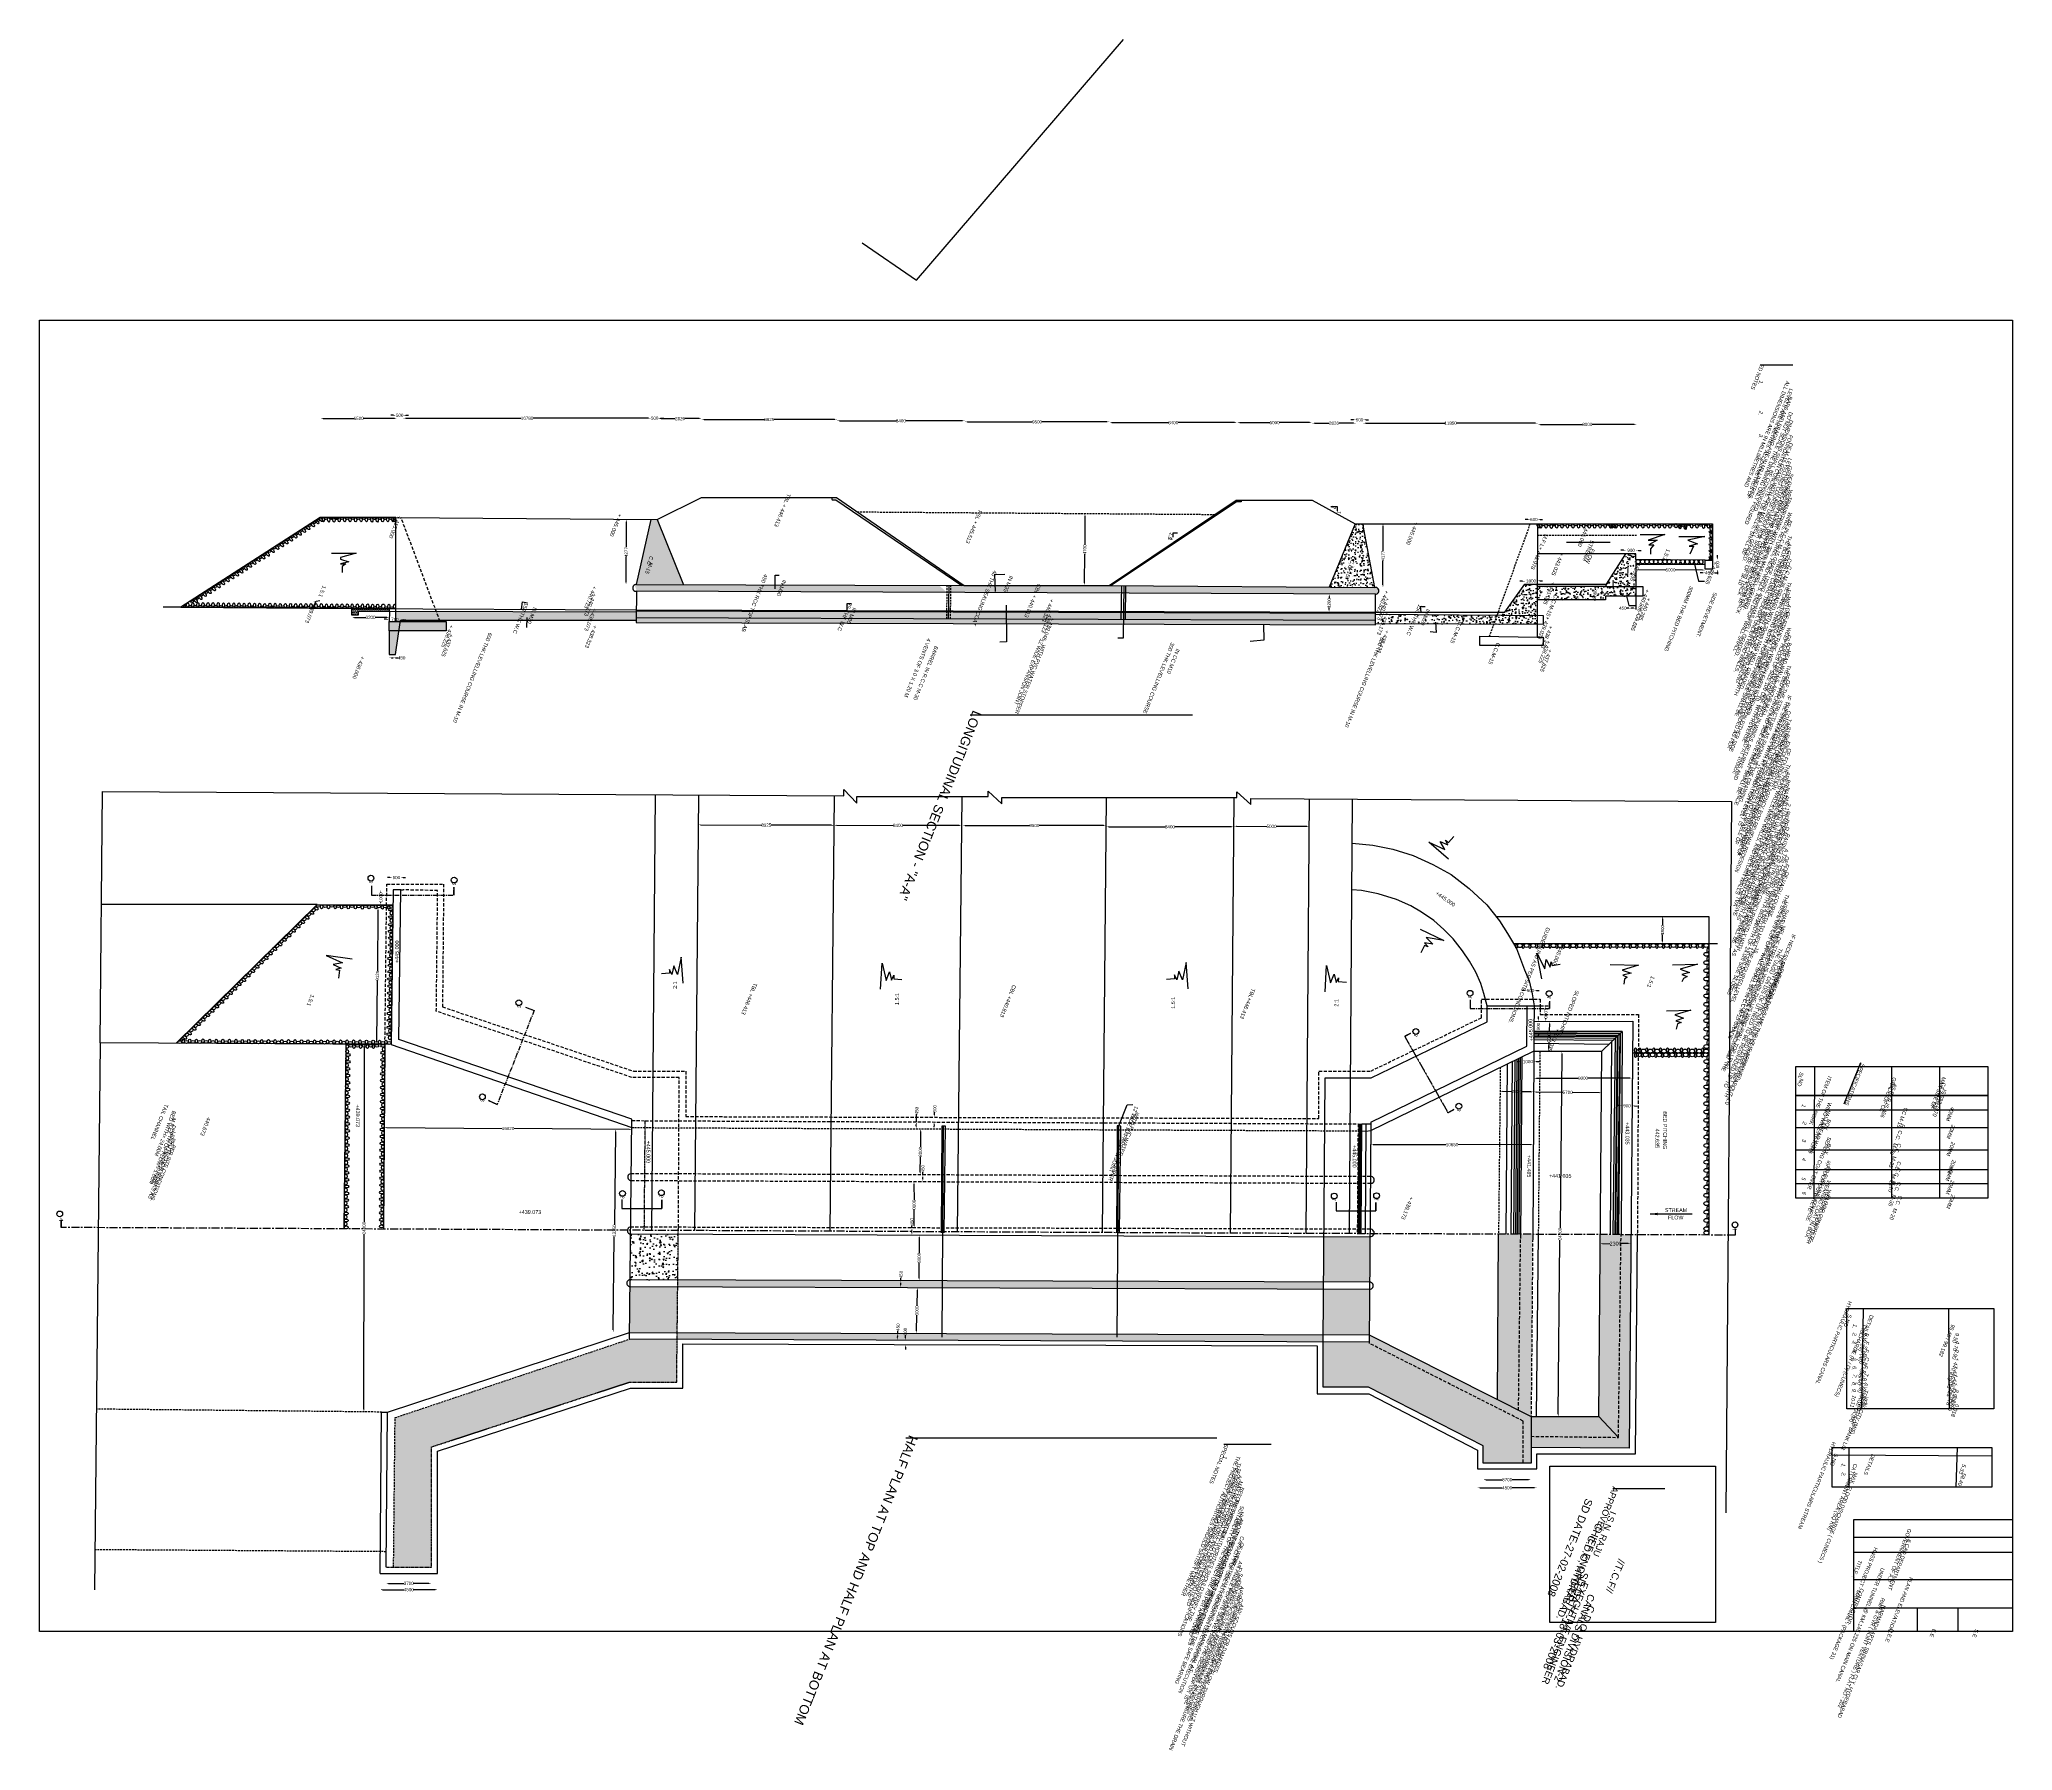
# Model space of a CAD drawing. Header units: millimetres. Extents: x 15244 to 169968, y -7455 to 126698.
import ezdxf

# ---------------------------------------------------------------- set-up
doc = ezdxf.new("R2010")
doc.units = ezdxf.units.MM
doc.header["$MEASUREMENT"] = 0
doc.linetypes.add('CENTER', pattern=[2, 1.25, -0.25, 0.25, -0.25])
doc.linetypes.add('DASHED', pattern=[0.75, 0.5, -0.25])
for name, color, linetype in [('DIM', 7, 'Continuous'), ('DWG', 7, 'Continuous'), ('TXT', 7, 'Continuous'), ('TXT @ 1', 7, 'Continuous')]:
    doc.layers.add(name, color=color, linetype=linetype)
doc.styles.add('Notes', font='arial.ttf', dxfattribs={"height": 0.1})
doc.styles.get("Standard").update_dxf_attribs({"font": 'arial.ttf'})
doc.dimstyles.new('Civil', dxfattribs={"dimtxt": 250, "dimasz": 200, "dimexe": 0.1, "dimexo": 0.0625, "dimgap": 0.09, "dimtad": 0, "dimdec": 0, "dimzin": 12, "dimdsep": 46, "dimtxsty": 'Standard', "dimcen": 0.1, "dimse1": 1, "dimse2": 1, "dimadec": 0, "dimazin": 2, "dimtfac": 1, "dimtdec": 0, "dimtofl": 0, "dimtmove": 0, "dimatfit": 3, "dimfxl": 1, "dimfrac": 1, "dimtolj": 1, "dimtzin": 0, "dimarcsym": 0})
doc.dimstyles.get("Standard").update_dxf_attribs({"dimtxt": 300, "dimasz": 200, "dimexe": 0.18, "dimexo": 0.0625, "dimgap": 0.09, "dimtad": 0, "dimdec": 0, "dimzin": 0, "dimdsep": 46, "dimtxsty": 'Standard', "dimcen": 0.09, "dimse1": 1, "dimse2": 1, "dimadec": 0, "dimazin": 0, "dimtfac": 1, "dimtdec": 0, "dimtofl": 0, "dimtmove": 0, "dimatfit": 3, "dimfxl": 1, "dimtolj": 1, "dimtzin": 0, "dimarcsym": 0})
pattern_1 = [(50, (0, 0), (1075.8903, -94.128), [112.5, -1237.5]), (355, (0, 0), (-208.127, 1128.288), [90, -990]), (100.45144, (89.7, -7.8), (867.763, 1034.16), [95.61, -1051.713]), (46.1842, (0, 300), (1600.862, -248.279), [168.75, -1856.25]), (96.6356, (133.4, 279.3), (1401.993, 1461.178), [143.416, -1577.57]), (351.1842, (0, 300), (1401.993, 1461.178), [135, -1485]), (21, (150, 225), (895.3606, -603.9283), [112.5, -1237.5]), (326, (150, 225), (364.973, 1087.725), [90, -990]), (71.45144, (224.6, 174.7), (1260.3336, 483.797), [95.61, -1051.713]), (37.5, (0, 0), (18.2398, 499.3408), [0, -978, 0, -1005, 0, -993.75]), (7.5, (0, 0), (394.6043, 591.6176), [0, -573, 0, -955.5, 0, -378.75]), (327.5, (-334.5, 0), (800.7337, -33.8323), [0, -375, 0, -1170, 0, -1552.5]), (317.5, (-484.5, 0), (874.7793, 150.1575), [0, -487.5, 0, -777, 0, -1102.5])]
pattern_2 = [(50, (0, 0), (717.2602, -62.7521), [75, -825]), (355, (0, 0), (-138.7513, 752.192), [60, -660]), (100.4514, (59.8, -5.2), (578.5094, 689.4395), [63.7402, -701.142]), (46.1842, (0, 200), (1067.241, -165.519), [112.5, -1237.5]), (96.6356, (88.9, 186.2), (934.663, 974.118), [95.61, -1051.713]), (351.1842, (0, 200), (934.662, 974.1186), [90, -990]), (21, (100, 150), (596.907, -402.6189), [75, -825]), (326, (100, 150), (243.3153, 725.15), [60, -660]), (71.4514, (149.74, 116.45), (840.2226, 322.5305), [63.7402, -701.142]), (37.5, (0, 0), (12.15986, 332.89385), [0, -652, 0, -670, 0, -662.5]), (7.5, (0, 0), (263.0695, 394.4117), [0, -382, 0, -637, 0, -252.5]), (327.5, (-223, 0), (533.82244, -22.55487), [0, -250, 0, -780, 0, -1035]), (317.5, (-323, 0), (583.1862, 100.105), [0, -325, 0, -518, 0, -735])]

# ---------------------------------------------------------------- blocks, each defined once
blk = doc.blocks.new('*D2')
at = {"layer": 'Defpoints', "color": 0, "transparency": 16777216}
for p in [(42660, 78468), (43166, 78468), (43166, 78214)]:
    blk.add_point(p, dxfattribs=at)
at = {"layer": 'DIM', "color": 0, "lineweight": -2, "transparency": 16777216}
for p, q in [((42860, 78214), (42966, 78214)), ((43166, 78214), (43366, 78214))]:
    blk.add_line(p, q, dxfattribs=at)
at = {"layer": 'DIM', "color": 0, "transparency": 16777216}
for points in [[(42860, 78247), (42860, 78181), (42660, 78214)], [(42966, 78247), (42966, 78181), (43166, 78214)]]:
    blk.add_solid(points, dxfattribs=at)
at = {"layer": 'DIM', "color": 0, "transparency": 16777216, "insert": (43647, 78214), "char_height": 250, "attachment_point": 5}
blk.add_mtext('\\A1;450', dxfattribs=at)
blk = doc.blocks.new('*D3')
at = {"layer": 'Defpoints', "color": 0, "transparency": 16777216}
for p in [(61259, 89082), (62090, 89078), (62071, 83956)]:
    blk.add_point(p, dxfattribs=at)
at = {"layer": 'DIM', "color": 0, "lineweight": -2, "transparency": 16777216}
for p, q in [((61259, 88882), (61251, 86884)), ((61241, 84159), (61248, 86127))]:
    blk.add_line(p, q, dxfattribs=at)
at = {"layer": 'DIM', "color": 0, "transparency": 16777216}
for points in [[(61225, 88882), (61292, 88881), (61259, 89082)], [(61208, 84159), (61274, 84159), (61240, 83959)]]:
    blk.add_solid(points, dxfattribs=at)
at = {"layer": 'DIM', "color": 0, "transparency": 16777216, "insert": (61250, 86505), "char_height": 250, "attachment_point": 5, "rotation": 89.78355}
blk.add_mtext('\\A1;4277', dxfattribs=at)
blk = doc.blocks.new('*D4')
at = {"layer": 'Defpoints', "color": 0, "transparency": 16777216}
for p in [(39739, 81556), (42673, 81555), (42673, 81390)]:
    blk.add_point(p, dxfattribs=at)
at = {"layer": 'DIM', "color": 0, "lineweight": -2, "transparency": 16777216}
for p, q in [((39939, 81391), (40833, 81391)), ((42473, 81390), (41579, 81390))]:
    blk.add_line(p, q, dxfattribs=at)
at = {"layer": 'DIM', "color": 0, "transparency": 16777216}
for points in [[(39939, 81424), (39939, 81358), (39739, 81391)], [(42473, 81423), (42473, 81357), (42673, 81390)]]:
    blk.add_solid(points, dxfattribs=at)
at = {"layer": 'DIM', "color": 0, "transparency": 16777216, "insert": (41206, 81390), "char_height": 250, "attachment_point": 5, "rotation": 359.97636}
blk.add_mtext('\\A1;3200', dxfattribs=at)
blk = doc.blocks.new('*D5')
at = {"layer": 'Defpoints', "color": 0, "transparency": 16777216}
for p in [(42663, 81191), (42664, 81235), (43565, 81170)]:
    blk.add_point(p, dxfattribs=at)
at = {"layer": 'DIM', "color": 0, "lineweight": -2, "transparency": 16777216}
for p, q in [((42464, 81239), (42264, 81244)), ((43766, 81209), (43965, 81205))]:
    blk.add_line(p, q, dxfattribs=at)
at = {"layer": 'DIM', "color": 0, "transparency": 16777216}
for points in [[(42465, 81272), (42463, 81206), (42664, 81235)], [(43766, 81243), (43765, 81176), (43566, 81214)]]:
    blk.add_solid(points, dxfattribs=at)
at = {"layer": 'DIM', "color": 0, "transparency": 16777216, "insert": (43115, 81224), "char_height": 250, "attachment_point": 5, "rotation": 358.69033}
blk.add_mtext('\\A1;750', dxfattribs=at)
blk = doc.blocks.new('*D6')
at = {"layer": 'Defpoints', "color": 0, "transparency": 16777216}
for p in [(97225, 89532), (97405, 89532), (97382, 83898)]:
    blk.add_point(p, dxfattribs=at)
at = {"layer": 'DIM', "color": 0, "lineweight": -2, "transparency": 16777216}
for p, q in [((97224, 89332), (97215, 87093)), ((97203, 84098), (97212, 86337))]:
    blk.add_line(p, q, dxfattribs=at)
at = {"layer": 'DIM', "color": 0, "transparency": 16777216}
for points in [[(97191, 89332), (97258, 89332), (97225, 89532)], [(97170, 84098), (97236, 84098), (97202, 83898)]]:
    blk.add_solid(points, dxfattribs=at)
at = {"layer": 'DIM', "color": 0, "transparency": 16777216, "insert": (97214, 86715), "char_height": 250, "attachment_point": 5, "rotation": 89.76748}
blk.add_mtext('\\A1;4700', dxfattribs=at)
blk = doc.blocks.new('*D7')
at = {"layer": 'Defpoints', "color": 0, "transparency": 16777216}
for p in [(116390, 83214), (116495, 83213), (116475, 81807)]:
    blk.add_point(p, dxfattribs=at)
at = {"layer": 'DIM', "color": 0, "lineweight": -2, "transparency": 16777216}
for p, q in [((116373, 82009), (116375, 82150)), ((116387, 83014), (116385, 82873))]:
    blk.add_line(p, q, dxfattribs=at)
at = {"layer": 'DIM', "color": 0, "transparency": 16777216}
for points in [[(116340, 82009), (116407, 82008), (116371, 81809)], [(116354, 83015), (116421, 83014), (116390, 83214)]]:
    blk.add_solid(points, dxfattribs=at)
at = {"layer": 'DIM', "color": 0, "transparency": 16777216, "insert": (116380, 82511), "char_height": 250, "attachment_point": 5, "rotation": 89.20118}
blk.add_mtext('\\A1;1200', dxfattribs=at)
blk = doc.blocks.new('*D8')
at = {"layer": 'Defpoints', "color": 0, "transparency": 16777216}
for p in [(120600, 88733), (120600, 88733), (120600, 83730)]:
    blk.add_point(p, dxfattribs=at)
at = {"layer": 'DIM', "color": 0, "lineweight": -2, "transparency": 16777216}
for p, q in [((120600, 88533), (120600, 86610)), ((120600, 83930), (120600, 85853))]:
    blk.add_line(p, q, dxfattribs=at)
at = {"layer": 'DIM', "color": 0, "transparency": 16777216}
for points in [[(120566, 88533), (120633, 88533), (120600, 88733)], [(120566, 83930), (120633, 83930), (120600, 83730)]]:
    blk.add_solid(points, dxfattribs=at)
at = {"layer": 'DIM', "color": 0, "transparency": 16777216, "insert": (120600, 86232), "char_height": 250, "attachment_point": 5, "rotation": 90}
blk.add_mtext('\\A1;4177', dxfattribs=at)
blk = doc.blocks.new('*D9')
at = {"layer": 'Defpoints', "color": 0, "transparency": 16777216}
for p in [(131736, 83990), (132697, 84253), (132703, 84016)]:
    blk.add_point(p, dxfattribs=at)
at = {"layer": 'DIM', "color": 0, "lineweight": -2, "transparency": 16777216}
for p, q in [((131530, 84222), (131330, 84216)), ((132897, 84258), (133097, 84263))]:
    blk.add_line(p, q, dxfattribs=at)
at = {"layer": 'DIM', "color": 0, "transparency": 16777216}
for points in [[(131529, 84255), (131530, 84188), (131730, 84227)], [(132896, 84291), (132898, 84225), (132697, 84253)]]:
    blk.add_solid(points, dxfattribs=at)
at = {"layer": 'DIM', "color": 0, "transparency": 16777216, "insert": (132213, 84240), "char_height": 250, "attachment_point": 5, "rotation": 1.52401}
blk.add_mtext('\\A1;1000', dxfattribs=at)
blk = doc.blocks.new('*D10')
at = {"layer": 'Defpoints', "color": 0, "transparency": 16777216}
for p in [(132156, 88733), (132716, 89060), (132716, 88733)]:
    blk.add_point(p, dxfattribs=at)
at = {"layer": 'DIM', "color": 0, "lineweight": -2, "transparency": 16777216}
for p, q in [((131956, 89060), (131756, 89060)), ((132916, 89060), (133116, 89060))]:
    blk.add_line(p, q, dxfattribs=at)
at = {"layer": 'DIM', "color": 0, "transparency": 16777216}
for points in [[(131956, 89093), (131956, 89027), (132156, 89060)], [(132916, 89093), (132916, 89027), (132716, 89060)]]:
    blk.add_solid(points, dxfattribs=at)
at = {"layer": 'DIM', "color": 0, "transparency": 16777216, "insert": (132436, 89060), "char_height": 250, "attachment_point": 5}
blk.add_mtext('\\A1;500', dxfattribs=at)
blk = doc.blocks.new('*D11')
at = {"layer": 'Defpoints', "color": 0, "transparency": 16777216}
for p in [(140434, 85207), (140434, 85133), (145862, 85168)]:
    blk.add_point(p, dxfattribs=at)
at = {"layer": 'DIM', "color": 0, "lineweight": -2, "transparency": 16777216}
for p, q in [((140634, 85131), (142775, 85116)), ((145661, 85096), (143520, 85111))]:
    blk.add_line(p, q, dxfattribs=at)
at = {"layer": 'DIM', "color": 0, "transparency": 16777216}
for points in [[(140634, 85165), (140634, 85098), (140434, 85133)], [(145661, 85129), (145661, 85062), (145861, 85094)]]:
    blk.add_solid(points, dxfattribs=at)
at = {"layer": 'DIM', "color": 0, "transparency": 16777216, "insert": (143147, 85114), "char_height": 250, "attachment_point": 5, "rotation": 359.59354}
blk.add_mtext('\\A1;5000', dxfattribs=at)
blk = doc.blocks.new('*D12')
at = {"layer": 'Defpoints', "color": 0, "transparency": 16777216}
for p in [(145862, 85168), (146432, 85168), (146432, 84880)]:
    blk.add_point(p, dxfattribs=at)
at = {"layer": 'DIM', "color": 0, "lineweight": -2, "transparency": 16777216}
for p, q in [((145662, 84880), (145462, 84880)), ((146632, 84880), (146832, 84880))]:
    blk.add_line(p, q, dxfattribs=at)
at = {"layer": 'DIM', "color": 0, "transparency": 16777216}
for points in [[(145662, 84913), (145662, 84846), (145862, 84880)], [(146632, 84913), (146632, 84846), (146432, 84880)]]:
    blk.add_solid(points, dxfattribs=at)
at = {"layer": 'DIM', "color": 0, "transparency": 16777216, "insert": (146147, 84880), "char_height": 250, "attachment_point": 5}
blk.add_mtext('\\A1;450', dxfattribs=at)
blk = doc.blocks.new('*D13')
at = {"layer": 'Defpoints', "color": 0, "transparency": 16777216}
for p in [(146432, 85870), (146432, 85168), (146842, 85870)]:
    blk.add_point(p, dxfattribs=at)
at = {"layer": 'DIM', "color": 0, "lineweight": -2, "transparency": 16777216}
for p, q in [((146842, 86070), (146842, 86270)), ((146842, 84968), (146842, 84768))]:
    blk.add_line(p, q, dxfattribs=at)
at = {"layer": 'DIM', "color": 0, "transparency": 16777216}
for points in [[(146808, 86070), (146875, 86070), (146842, 85870)], [(146808, 84968), (146875, 84968), (146842, 85168)]]:
    blk.add_solid(points, dxfattribs=at)
at = {"layer": 'DIM', "color": 0, "transparency": 16777216, "insert": (146842, 85519), "char_height": 250, "attachment_point": 5, "rotation": 90}
blk.add_mtext('\\A1;600', dxfattribs=at)
blk = doc.blocks.new('*D14')
at = {"layer": 'Defpoints', "color": 0, "transparency": 16777216}
for p in [(139656, 86377), (140434, 86358), (140441, 86633)]:
    blk.add_point(p, dxfattribs=at)
at = {"layer": 'DIM', "color": 0, "lineweight": -2, "transparency": 16777216}
for p, q in [((139463, 86656), (139263, 86661)), ((140641, 86628), (140841, 86624))]:
    blk.add_line(p, q, dxfattribs=at)
at = {"layer": 'DIM', "color": 0, "transparency": 16777216}
for points in [[(139464, 86690), (139462, 86623), (139663, 86652)], [(140642, 86662), (140640, 86595), (140441, 86633)]]:
    blk.add_solid(points, dxfattribs=at)
at = {"layer": 'DIM', "color": 0, "transparency": 16777216, "insert": (140052, 86642), "char_height": 250, "attachment_point": 5, "rotation": 358.63782}
blk.add_mtext('\\A1;900', dxfattribs=at)
blk = doc.blocks.new('*D15')
at = {"layer": 'Defpoints', "color": 0, "transparency": 16777216}
for p in [(137062, 83804), (137070, 82773), (137236, 82774)]:
    blk.add_point(p, dxfattribs=at)
at = {"layer": 'DIM', "color": 0, "lineweight": -2, "transparency": 16777216}
for p, q in [((137230, 83605), (137231, 83565)), ((137235, 82974), (137235, 83014))]:
    blk.add_line(p, q, dxfattribs=at)
at = {"layer": 'DIM', "color": 0, "transparency": 16777216}
for points in [[(137264, 83605), (137197, 83605), (137229, 83805)], [(137268, 82975), (137202, 82974), (137236, 82774)]]:
    blk.add_solid(points, dxfattribs=at)
at = {"layer": 'DIM', "color": 0, "transparency": 16777216, "insert": (137233, 83290), "char_height": 250, "attachment_point": 5, "rotation": 270.41695}
blk.add_mtext('\\A1;900', dxfattribs=at)
blk = doc.blocks.new('*D16')
at = {"layer": 'Defpoints', "color": 0, "transparency": 16777216}
for p in [(139885, 82319), (140434, 82319), (140434, 82112)]:
    blk.add_point(p, dxfattribs=at)
at = {"layer": 'DIM', "color": 0, "lineweight": -2, "transparency": 16777216}
for p, q in [((139885, 82112), (139685, 82112)), ((140234, 82112), (140085, 82112))]:
    blk.add_line(p, q, dxfattribs=at)
at = {"layer": 'DIM', "color": 0, "transparency": 16777216}
for points in [[(140085, 82145), (140085, 82078), (139885, 82112)], [(140234, 82145), (140234, 82078), (140434, 82112)]]:
    blk.add_solid(points, dxfattribs=at)
at = {"layer": 'DIM', "color": 0, "transparency": 16777216, "insert": (139404, 82112), "char_height": 250, "attachment_point": 5}
blk.add_mtext('\\A1;450', dxfattribs=at)
blk = doc.blocks.new('*D17')
at = {"layer": 'Defpoints', "color": 0, "transparency": 16777216}
for p in [(37282, 97130), (43274, 97130), (43274, 96988)]:
    blk.add_point(p, dxfattribs=at)
at = {"layer": 'DIM', "color": 0, "lineweight": -2, "transparency": 16777216}
for p, q in [((37482, 96988), (39904, 96988)), ((43074, 96988), (40652, 96988))]:
    blk.add_line(p, q, dxfattribs=at)
at = {"layer": 'DIM', "color": 0, "transparency": 16777216}
for points in [[(37482, 97022), (37482, 96955), (37282, 96988)], [(43074, 97022), (43074, 96955), (43274, 96988)]]:
    blk.add_solid(points, dxfattribs=at)
at = {"layer": 'DIM', "color": 0, "transparency": 16777216, "insert": (40278, 96988), "char_height": 250, "attachment_point": 5}
blk.add_mtext('\\A1;6500', dxfattribs=at)
blk = doc.blocks.new('*D18')
at = {"layer": 'Defpoints', "color": 0, "transparency": 16777216}
for p in [(43208, 97000), (43778, 97234), (43778, 97000)]:
    blk.add_point(p, dxfattribs=at)
at = {"layer": 'DIM', "color": 0, "lineweight": -2, "transparency": 16777216}
for p, q in [((43008, 97234), (42808, 97234)), ((43978, 97234), (44178, 97234))]:
    blk.add_line(p, q, dxfattribs=at)
at = {"layer": 'DIM', "color": 0, "transparency": 16777216}
for points in [[(43008, 97267), (43008, 97200), (43208, 97234)], [(43978, 97267), (43978, 97200), (43778, 97234)]]:
    blk.add_solid(points, dxfattribs=at)
at = {"layer": 'DIM', "color": 0, "transparency": 16777216, "insert": (43493, 97234), "char_height": 250, "attachment_point": 5}
blk.add_mtext('\\A1;500', dxfattribs=at)
blk = doc.blocks.new('*D19')
at = {"layer": 'Defpoints', "color": 0, "transparency": 16777216}
for p in [(43778, 97000), (63181, 97006), (63181, 97000)]:
    blk.add_point(p, dxfattribs=at)
at = {"layer": 'DIM', "color": 0, "lineweight": -2, "transparency": 16777216}
for p, q in [((43978, 97006), (53021, 97006)), ((62981, 97006), (53938, 97006))]:
    blk.add_line(p, q, dxfattribs=at)
at = {"layer": 'DIM', "color": 0, "transparency": 16777216}
for points in [[(43978, 97040), (43978, 96973), (43778, 97006)], [(62981, 97040), (62981, 96973), (63181, 97006)]]:
    blk.add_solid(points, dxfattribs=at)
at = {"layer": 'DIM', "color": 0, "transparency": 16777216, "insert": (53479, 97006), "char_height": 250, "attachment_point": 5}
blk.add_mtext('\\A1;16780', dxfattribs=at)
blk = doc.blocks.new('*D20')
at = {"layer": 'Defpoints', "color": 0, "transparency": 16777216}
for p in [(63181, 97006), (63793, 97008), (63793, 97006)]:
    blk.add_point(p, dxfattribs=at)
at = {"layer": 'DIM', "color": 0, "lineweight": -2, "transparency": 16777216}
for p, q in [((62981, 97008), (62781, 97008)), ((63993, 97008), (64193, 97008))]:
    blk.add_line(p, q, dxfattribs=at)
at = {"layer": 'DIM', "color": 0, "transparency": 16777216}
for points in [[(62981, 97041), (62981, 96974), (63181, 97008)], [(63993, 97041), (63993, 96974), (63793, 97008)]]:
    blk.add_solid(points, dxfattribs=at)
at = {"layer": 'DIM', "color": 0, "transparency": 16777216, "insert": (63487, 97008), "char_height": 250, "attachment_point": 5}
blk.add_mtext('\\A1;500', dxfattribs=at)
blk = doc.blocks.new('*D21')
at = {"layer": 'Defpoints', "color": 0, "transparency": 16777216}
for p in [(63793, 97008), (67164, 97008), (67164, 96972)]:
    blk.add_point(p, dxfattribs=at)
at = {"layer": 'DIM', "color": 0, "lineweight": -2, "transparency": 16777216}
for p, q in [((63993, 96972), (65103, 96972)), ((66964, 96972), (65854, 96972))]:
    blk.add_line(p, q, dxfattribs=at)
at = {"layer": 'DIM', "color": 0, "transparency": 16777216}
for points in [[(63993, 97006), (63993, 96939), (63793, 96972)], [(66964, 97006), (66964, 96939), (67164, 96972)]]:
    blk.add_solid(points, dxfattribs=at)
at = {"layer": 'DIM', "color": 0, "transparency": 16777216, "insert": (65478, 96972), "char_height": 250, "attachment_point": 5}
blk.add_mtext('\\A1;2826', dxfattribs=at)
blk = doc.blocks.new('*D22')
at = {"layer": 'Defpoints', "color": 0, "transparency": 16777216}
for p in [(67164, 96972), (77784, 96972), (77784, 96902)]:
    blk.add_point(p, dxfattribs=at)
at = {"layer": 'DIM', "color": 0, "lineweight": -2, "transparency": 16777216}
for p, q in [((67364, 96902), (72100, 96902)), ((77584, 96902), (72848, 96902))]:
    blk.add_line(p, q, dxfattribs=at)
at = {"layer": 'DIM', "color": 0, "transparency": 16777216}
for points in [[(67364, 96935), (67364, 96868), (67164, 96902)], [(77584, 96935), (77584, 96868), (77784, 96902)]]:
    blk.add_solid(points, dxfattribs=at)
at = {"layer": 'DIM', "color": 0, "transparency": 16777216, "insert": (72474, 96902), "char_height": 250, "attachment_point": 5}
blk.add_mtext('\\A1;8925', dxfattribs=at)
blk = doc.blocks.new('*D23')
at = {"layer": 'Defpoints', "color": 0, "transparency": 16777216}
for p in [(77784, 96902), (87806, 96902), (87806, 96800)]:
    blk.add_point(p, dxfattribs=at)
at = {"layer": 'DIM', "color": 0, "lineweight": -2, "transparency": 16777216}
for p, q in [((77984, 96800), (82422, 96800)), ((87606, 96800), (83169, 96800))]:
    blk.add_line(p, q, dxfattribs=at)
at = {"layer": 'DIM', "color": 0, "transparency": 16777216}
for points in [[(77984, 96833), (77984, 96767), (77784, 96800)], [(87606, 96833), (87606, 96767), (87806, 96800)]]:
    blk.add_solid(points, dxfattribs=at)
at = {"layer": 'DIM', "color": 0, "transparency": 16777216, "insert": (82796, 96800), "char_height": 250, "attachment_point": 5}
blk.add_mtext('\\A1;8400', dxfattribs=at)
blk = doc.blocks.new('*D24')
at = {"layer": 'Defpoints', "color": 0, "transparency": 16777216}
for p in [(87806, 96800), (99142, 96800), (99142, 96718)]:
    blk.add_point(p, dxfattribs=at)
at = {"layer": 'DIM', "color": 0, "lineweight": -2, "transparency": 16777216}
for p, q in [((88006, 96718), (93102, 96718)), ((98942, 96718), (93847, 96718))]:
    blk.add_line(p, q, dxfattribs=at)
at = {"layer": 'DIM', "color": 0, "transparency": 16777216}
for points in [[(88006, 96752), (88006, 96685), (87806, 96718)], [(98942, 96752), (98942, 96685), (99142, 96718)]]:
    blk.add_solid(points, dxfattribs=at)
at = {"layer": 'DIM', "color": 0, "transparency": 16777216, "insert": (93474, 96718), "char_height": 250, "attachment_point": 5}
blk.add_mtext('\\A1;9500', dxfattribs=at)
blk = doc.blocks.new('*D25')
at = {"layer": 'Defpoints', "color": 0, "transparency": 16777216}
for p in [(99142, 96718), (109162, 96718), (109162, 96656)]:
    blk.add_point(p, dxfattribs=at)
at = {"layer": 'DIM', "color": 0, "lineweight": -2, "transparency": 16777216}
for p, q in [((99342, 96656), (103779, 96656)), ((108962, 96656), (104526, 96656))]:
    blk.add_line(p, q, dxfattribs=at)
at = {"layer": 'DIM', "color": 0, "transparency": 16777216}
for points in [[(99342, 96690), (99342, 96623), (99142, 96656)], [(108962, 96690), (108962, 96623), (109162, 96656)]]:
    blk.add_solid(points, dxfattribs=at)
at = {"layer": 'DIM', "color": 0, "transparency": 16777216, "insert": (104152, 96656), "char_height": 250, "attachment_point": 5}
blk.add_mtext('\\A1;8400', dxfattribs=at)
blk = doc.blocks.new('*D26')
at = {"layer": 'Defpoints', "color": 0, "transparency": 16777216}
for p in [(109162, 96656), (115038, 96658), (115038, 96656)]:
    blk.add_point(p, dxfattribs=at)
at = {"layer": 'DIM', "color": 0, "lineweight": -2, "transparency": 16777216}
for p, q in [((109362, 96658), (111728, 96658)), ((114838, 96658), (112473, 96658))]:
    blk.add_line(p, q, dxfattribs=at)
at = {"layer": 'DIM', "color": 0, "transparency": 16777216}
for points in [[(109362, 96691), (109362, 96624), (109162, 96658)], [(114838, 96691), (114838, 96624), (115038, 96658)]]:
    blk.add_solid(points, dxfattribs=at)
at = {"layer": 'DIM', "color": 0, "transparency": 16777216, "insert": (112100, 96658), "char_height": 250, "attachment_point": 5}
blk.add_mtext('\\A1;5000', dxfattribs=at)
blk = doc.blocks.new('*D27')
at = {"layer": 'Defpoints', "color": 0, "transparency": 16777216}
for p in [(115038, 96658), (118476, 96658), (118476, 96617)]:
    blk.add_point(p, dxfattribs=at)
at = {"layer": 'DIM', "color": 0, "lineweight": -2, "transparency": 16777216}
for p, q in [((115238, 96617), (116382, 96617)), ((118276, 96617), (117133, 96617))]:
    blk.add_line(p, q, dxfattribs=at)
at = {"layer": 'DIM', "color": 0, "transparency": 16777216}
for points in [[(115238, 96650), (115238, 96584), (115038, 96617)], [(118276, 96650), (118276, 96584), (118476, 96617)]]:
    blk.add_solid(points, dxfattribs=at)
at = {"layer": 'DIM', "color": 0, "transparency": 16777216, "insert": (116757, 96617), "char_height": 250, "attachment_point": 5}
blk.add_mtext('\\A1;2826', dxfattribs=at)
blk = doc.blocks.new('*D28')
at = {"layer": 'Defpoints', "color": 0, "transparency": 16777216}
for p in [(118476, 96617), (119054, 96879), (119054, 96617)]:
    blk.add_point(p, dxfattribs=at)
at = {"layer": 'DIM', "color": 0, "lineweight": -2, "transparency": 16777216}
for p, q in [((118276, 96879), (118076, 96879)), ((119254, 96879), (119454, 96879))]:
    blk.add_line(p, q, dxfattribs=at)
at = {"layer": 'DIM', "color": 0, "transparency": 16777216}
for points in [[(118276, 96912), (118276, 96846), (118476, 96879)], [(119254, 96912), (119254, 96846), (119054, 96879)]]:
    blk.add_solid(points, dxfattribs=at)
at = {"layer": 'DIM', "color": 0, "transparency": 16777216, "insert": (118765, 96879), "char_height": 250, "attachment_point": 5}
blk.add_mtext('\\A1;500', dxfattribs=at)
blk = doc.blocks.new('*D29')
at = {"layer": 'Defpoints', "color": 0, "transparency": 16777216}
for p in [(119054, 96617), (132746, 96617), (132746, 96616)]:
    blk.add_point(p, dxfattribs=at)
at = {"layer": 'DIM', "color": 0, "lineweight": -2, "transparency": 16777216}
for p, q in [((119254, 96616), (125441, 96616)), ((132546, 96616), (126358, 96616))]:
    blk.add_line(p, q, dxfattribs=at)
at = {"layer": 'DIM', "color": 0, "transparency": 16777216}
for points in [[(119254, 96650), (119254, 96583), (119054, 96616)], [(132546, 96650), (132546, 96583), (132746, 96616)]]:
    blk.add_solid(points, dxfattribs=at)
at = {"layer": 'DIM', "color": 0, "transparency": 16777216, "insert": (125900, 96616), "char_height": 250, "attachment_point": 5}
blk.add_mtext('\\A1;11850', dxfattribs=at)
blk = doc.blocks.new('*D30')
at = {"layer": 'Defpoints', "color": 0, "transparency": 16777216}
for p in [(132746, 96616), (140502, 96616), (140502, 96516)]:
    blk.add_point(p, dxfattribs=at)
at = {"layer": 'DIM', "color": 0, "lineweight": -2, "transparency": 16777216}
for p, q in [((132946, 96516), (136251, 96516)), ((140302, 96516), (136997, 96516))]:
    blk.add_line(p, q, dxfattribs=at)
at = {"layer": 'DIM', "color": 0, "transparency": 16777216}
for points in [[(132946, 96549), (132946, 96482), (132746, 96516)], [(140302, 96549), (140302, 96482), (140502, 96516)]]:
    blk.add_solid(points, dxfattribs=at)
at = {"layer": 'DIM', "color": 0, "transparency": 16777216, "insert": (136624, 96516), "char_height": 250, "attachment_point": 5}
blk.add_mtext('\\A1;8000', dxfattribs=at)
blk = doc.blocks.new('*D31')
at = {"layer": 'Defpoints', "color": 0, "transparency": 16777216}
for p in [(114821, 64985), (108900, 64954), (114821, 64923)]:
    blk.add_point(p, dxfattribs=at)
at = {"layer": 'DIM', "color": 0, "lineweight": -2, "transparency": 16777216}
for p, q in [((109101, 65015), (111488, 65002)), ((114621, 64986), (112234, 64998))]:
    blk.add_line(p, q, dxfattribs=at)
at = {"layer": 'DIM', "color": 0, "transparency": 16777216}
for points in [[(109101, 65048), (109101, 64981), (108901, 65016)], [(114621, 65019), (114621, 64952), (114821, 64985)]]:
    blk.add_solid(points, dxfattribs=at)
at = {"layer": 'DIM', "color": 0, "transparency": 16777216, "insert": (111861, 65000), "char_height": 250, "attachment_point": 5, "rotation": 359.69755}
blk.add_mtext('\\A1;5000', dxfattribs=at)
blk = doc.blocks.new('*D32')
at = {"layer": 'Defpoints', "color": 0, "transparency": 16777216}
for p in [(98890, 65015), (108901, 65016), (108901, 64969)]:
    blk.add_point(p, dxfattribs=at)
at = {"layer": 'DIM', "color": 0, "lineweight": -2, "transparency": 16777216}
for p, q in [((99090, 64968), (103522, 64968)), ((108701, 64969), (104268, 64968))]:
    blk.add_line(p, q, dxfattribs=at)
at = {"layer": 'DIM', "color": 0, "transparency": 16777216}
for points in [[(99090, 65001), (99090, 64934), (98890, 64968)], [(108701, 65002), (108701, 64935), (108901, 64969)]]:
    blk.add_solid(points, dxfattribs=at)
at = {"layer": 'DIM', "color": 0, "transparency": 16777216, "insert": (103895, 64968), "char_height": 250, "attachment_point": 5, "rotation": 0.00506}
blk.add_mtext('\\A1;8400', dxfattribs=at)
blk = doc.blocks.new('*D33')
at = {"layer": 'Defpoints', "color": 0, "transparency": 16777216}
for p in [(98890, 65069), (87637, 64964), (98890, 64968)]:
    blk.add_point(p, dxfattribs=at)
at = {"layer": 'DIM', "color": 0, "lineweight": -2, "transparency": 16777216}
for p, q in [((87837, 65066), (92890, 65067)), ((98690, 65069), (93636, 65068))]:
    blk.add_line(p, q, dxfattribs=at)
at = {"layer": 'DIM', "color": 0, "transparency": 16777216}
for points in [[(87837, 65099), (87837, 65033), (87637, 65066)], [(98690, 65102), (98690, 65036), (98890, 65069)]]:
    blk.add_solid(points, dxfattribs=at)
at = {"layer": 'DIM', "color": 0, "transparency": 16777216, "insert": (93263, 65067), "char_height": 250, "attachment_point": 5, "rotation": 0.01598}
blk.add_mtext('\\A1;9500', dxfattribs=at)
blk = doc.blocks.new('*D34')
at = {"layer": 'Defpoints', "color": 0, "transparency": 16777216}
for p in [(77562, 65105), (87574, 65087), (87574, 65069)]:
    blk.add_point(p, dxfattribs=at)
at = {"layer": 'DIM', "color": 0, "lineweight": -2, "transparency": 16777216}
for p, q in [((77762, 65087), (82195, 65079)), ((87374, 65070), (82941, 65078))]:
    blk.add_line(p, q, dxfattribs=at)
at = {"layer": 'DIM', "color": 0, "transparency": 16777216}
for points in [[(77762, 65120), (77762, 65054), (77562, 65087)], [(87374, 65103), (87374, 65036), (87574, 65069)]]:
    blk.add_solid(points, dxfattribs=at)
at = {"layer": 'DIM', "color": 0, "transparency": 16777216, "insert": (82568, 65078), "char_height": 250, "attachment_point": 5, "rotation": 359.89628}
blk.add_mtext('\\A1;8400', dxfattribs=at)
blk = doc.blocks.new('*D35')
at = {"layer": 'Defpoints', "color": 0, "transparency": 16777216}
for p in [(77563, 65085), (66918, 64947), (77562, 64913)]:
    blk.add_point(p, dxfattribs=at)
at = {"layer": 'DIM', "color": 0, "lineweight": -2, "transparency": 16777216}
for p, q in [((67119, 65118), (71866, 65103)), ((77363, 65086), (72615, 65101))]:
    blk.add_line(p, q, dxfattribs=at)
at = {"layer": 'DIM', "color": 0, "transparency": 16777216}
for points in [[(67119, 65152), (67119, 65085), (66919, 65119)], [(77363, 65119), (77363, 65053), (77563, 65085)]]:
    blk.add_solid(points, dxfattribs=at)
at = {"layer": 'DIM', "color": 0, "transparency": 16777216, "insert": (72241, 65102), "char_height": 250, "attachment_point": 5, "rotation": 359.81936}
blk.add_mtext('\\A1;8925', dxfattribs=at)
blk = doc.blocks.new('*D36')
at = {"layer": 'Defpoints', "color": 0, "transparency": 16777216}
for p in [(42928, 60932), (43552, 60988), (43552, 60932)]:
    blk.add_point(p, dxfattribs=at)
at = {"layer": 'DIM', "color": 0, "lineweight": -2, "transparency": 16777216}
for p, q in [((42728, 60988), (42528, 60988)), ((43752, 60988), (43952, 60988))]:
    blk.add_line(p, q, dxfattribs=at)
at = {"layer": 'DIM', "color": 0, "transparency": 16777216}
for points in [[(42728, 61021), (42728, 60955), (42928, 60988)], [(43752, 61021), (43752, 60955), (43552, 60988)]]:
    blk.add_solid(points, dxfattribs=at)
at = {"layer": 'DIM', "color": 0, "transparency": 16777216, "insert": (43240, 60988), "char_height": 250, "attachment_point": 5}
blk.add_mtext('\\A1;500', dxfattribs=at)
blk = doc.blocks.new('*D37')
at = {"layer": 'Defpoints', "color": 0, "transparency": 16777216}
for p in [(42010, 60014), (42010, 60014), (42010, 58845)]:
    blk.add_point(p, dxfattribs=at)
at = {"layer": 'DIM', "color": 0, "lineweight": -2, "transparency": 16777216}
for p, q in [((42010, 59814), (42010, 59791)), ((42010, 59045), (42010, 59068))]:
    blk.add_line(p, q, dxfattribs=at)
at = {"layer": 'DIM', "color": 0, "transparency": 16777216}
for points in [[(41977, 59814), (42043, 59814), (42010, 60014)], [(41977, 59045), (42043, 59045), (42010, 58845)]]:
    blk.add_solid(points, dxfattribs=at)
at = {"layer": 'DIM', "color": 0, "transparency": 16777216, "insert": (42010, 59430), "char_height": 250, "attachment_point": 5, "rotation": 90}
blk.add_mtext('\\A1;1000', dxfattribs=at)
blk = doc.blocks.new('*D38')
at = {"layer": 'Defpoints', "color": 0, "transparency": 16777216}
for p in [(41793, 58644), (41971, 58642), (41880, 47940)]:
    blk.add_point(p, dxfattribs=at)
at = {"layer": 'DIM', "color": 0, "lineweight": -2, "transparency": 16777216}
for p, q in [((41791, 58444), (41751, 53667)), ((41704, 48141), (41744, 52918))]:
    blk.add_line(p, q, dxfattribs=at)
at = {"layer": 'DIM', "color": 0, "transparency": 16777216}
for points in [[(41758, 58444), (41824, 58443), (41793, 58644)], [(41671, 48141), (41737, 48141), (41702, 47941)]]:
    blk.add_solid(points, dxfattribs=at)
at = {"layer": 'DIM', "color": 0, "transparency": 16777216, "insert": (41747, 53292), "char_height": 250, "attachment_point": 5, "rotation": 89.51473}
blk.add_mtext('\\A1;9125', dxfattribs=at)
blk = doc.blocks.new('*D39')
at = {"layer": 'Defpoints', "color": 0, "transparency": 16777216}
for p in [(40717, 47918), (40791, 47918), (40758, 19096)]:
    blk.add_point(p, dxfattribs=at)
at = {"layer": 'DIM', "color": 0, "lineweight": -2, "transparency": 16777216}
for p, q in [((40716, 47718), (40701, 33979)), ((40685, 19296), (40700, 33034))]:
    blk.add_line(p, q, dxfattribs=at)
at = {"layer": 'DIM', "color": 0, "transparency": 16777216}
for points in [[(40683, 47718), (40750, 47718), (40717, 47918)], [(40651, 19296), (40718, 19296), (40684, 19096)]]:
    blk.add_solid(points, dxfattribs=at)
at = {"layer": 'DIM', "color": 0, "transparency": 16777216, "insert": (40701, 33507), "char_height": 250, "attachment_point": 5, "rotation": 89.93624}
blk.add_mtext('\\A1;24000', dxfattribs=at)
blk = doc.blocks.new('*D40')
at = {"layer": 'Defpoints', "color": 0, "transparency": 16777216}
for p in [(42282, 41525), (61690, 41246), (61691, 41387)]:
    blk.add_point(p, dxfattribs=at)
at = {"layer": 'DIM', "color": 0, "lineweight": -2, "transparency": 16777216}
for p, q in [((42481, 41382), (51527, 41318)), ((61490, 41247), (52444, 41311))]:
    blk.add_line(p, q, dxfattribs=at)
at = {"layer": 'DIM', "color": 0, "transparency": 16777216}
for points in [[(42481, 41415), (42481, 41348), (42281, 41383)], [(61491, 41281), (61490, 41214), (61690, 41246)]]:
    blk.add_solid(points, dxfattribs=at)
at = {"layer": 'DIM', "color": 0, "transparency": 16777216, "insert": (51986, 41315), "char_height": 250, "attachment_point": 5, "rotation": 359.59443}
blk.add_mtext('\\A1;16820', dxfattribs=at)
blk = doc.blocks.new('*D41')
at = {"layer": 'Defpoints', "color": 0, "transparency": 16777216}
for p in [(60407, 41260), (61690, 41246), (61520, 25327)]:
    blk.add_point(p, dxfattribs=at)
at = {"layer": 'DIM', "color": 0, "lineweight": -2, "transparency": 16777216}
for p, q in [((60404, 41060), (60326, 33758)), ((60238, 25541), (60316, 32842))]:
    blk.add_line(p, q, dxfattribs=at)
at = {"layer": 'DIM', "color": 0, "transparency": 16777216}
for points in [[(60371, 41060), (60438, 41059), (60407, 41260)], [(60205, 25541), (60271, 25540), (60236, 25341)]]:
    blk.add_solid(points, dxfattribs=at)
at = {"layer": 'DIM', "color": 0, "transparency": 16777216, "insert": (60321, 33300), "char_height": 250, "attachment_point": 5, "rotation": 89.38492}
blk.add_mtext('\\A1;13350', dxfattribs=at)
blk = doc.blocks.new('*D42')
at = {"layer": 'Defpoints', "color": 0, "transparency": 16777216}
for p in [(83148, 24713), (83390, 24713), (83390, 24374)]:
    blk.add_point(p, dxfattribs=at)
at = {"layer": 'DIM', "color": 0, "lineweight": -2, "transparency": 16777216}
for p, q in [((83148, 24913), (83148, 25113)), ((83148, 24174), (83148, 23974))]:
    blk.add_line(p, q, dxfattribs=at)
at = {"layer": 'DIM', "color": 0, "transparency": 16777216}
for points in [[(83115, 24913), (83181, 24913), (83148, 24713)], [(83115, 24174), (83181, 24174), (83148, 24374)]]:
    blk.add_solid(points, dxfattribs=at)
at = {"layer": 'DIM', "color": 0, "transparency": 16777216, "insert": (83148, 25388), "char_height": 250, "attachment_point": 5, "rotation": 90}
blk.add_mtext('\\A1;300', dxfattribs=at)
blk = doc.blocks.new('*D43')
at = {"layer": 'Defpoints', "color": 0, "transparency": 16777216}
for p in [(82552, 25260), (82738, 25253), (82720, 24715)]:
    blk.add_point(p, dxfattribs=at)
at = {"layer": 'DIM', "color": 0, "lineweight": -2, "transparency": 16777216}
for p, q in [((82540, 24922), (82545, 25060)), ((82552, 25260), (82559, 25460))]:
    blk.add_line(p, q, dxfattribs=at)
at = {"layer": 'DIM', "color": 0, "transparency": 16777216}
for points in [[(82507, 24923), (82574, 24921), (82534, 24722)], [(82512, 25061), (82579, 25059), (82552, 25260)]]:
    blk.add_solid(points, dxfattribs=at)
at = {"layer": 'DIM', "color": 0, "transparency": 16777216, "insert": (82569, 25740), "char_height": 250, "attachment_point": 5, "rotation": 88.01798}
blk.add_mtext('\\A1;450', dxfattribs=at)
blk = doc.blocks.new('*D44')
at = {"layer": 'Defpoints', "color": 0, "transparency": 16777216}
for p in [(84080, 28845), (84285, 28842), (84228, 25248)]:
    blk.add_point(p, dxfattribs=at)
at = {"layer": 'DIM', "color": 0, "lineweight": -2, "transparency": 16777216}
for p, q in [((84076, 28645), (84057, 27421)), ((84027, 25451), (84046, 26675))]:
    blk.add_line(p, q, dxfattribs=at)
at = {"layer": 'DIM', "color": 0, "transparency": 16777216}
for points in [[(84043, 28646), (84110, 28645), (84080, 28845)], [(83993, 25452), (84060, 25451), (84023, 25251)]]:
    blk.add_solid(points, dxfattribs=at)
at = {"layer": 'DIM', "color": 0, "transparency": 16777216, "insert": (84052, 27048), "char_height": 250, "attachment_point": 5, "rotation": 89.105}
blk.add_mtext('\\A1;3000', dxfattribs=at)
blk = doc.blocks.new('*D45')
at = {"layer": 'Defpoints', "color": 0, "transparency": 16777216}
for p in [(82795, 29385), (82907, 28847), (82925, 29381)]:
    blk.add_point(p, dxfattribs=at)
at = {"layer": 'DIM', "color": 0, "lineweight": -2, "transparency": 16777216}
for p, q in [((82795, 29385), (82802, 29585)), ((82783, 29052), (82788, 29185))]:
    blk.add_line(p, q, dxfattribs=at)
at = {"layer": 'DIM', "color": 0, "transparency": 16777216}
for points in [[(82750, 29053), (82816, 29050), (82776, 28852)], [(82755, 29186), (82821, 29184), (82795, 29385)]]:
    blk.add_solid(points, dxfattribs=at)
at = {"layer": 'DIM', "color": 0, "transparency": 16777216, "insert": (82812, 29866), "char_height": 250, "attachment_point": 5, "rotation": 87.99765}
blk.add_mtext('\\A1;450', dxfattribs=at)
blk = doc.blocks.new('*D46')
at = {"layer": 'Defpoints', "color": 0, "transparency": 16777216}
for p in [(84229, 32966), (84266, 32966), (84266, 29376)]:
    blk.add_point(p, dxfattribs=at)
at = {"layer": 'DIM', "color": 0, "lineweight": -2, "transparency": 16777216}
for p, q in [((84229, 32766), (84229, 31544)), ((84229, 29576), (84229, 30798))]:
    blk.add_line(p, q, dxfattribs=at)
at = {"layer": 'DIM', "color": 0, "transparency": 16777216}
for points in [[(84196, 32766), (84262, 32766), (84229, 32966)], [(84195, 29576), (84262, 29576), (84229, 29376)]]:
    blk.add_solid(points, dxfattribs=at)
at = {"layer": 'DIM', "color": 0, "transparency": 16777216, "insert": (84229, 31171), "char_height": 250, "attachment_point": 5, "rotation": 89.99539}
blk.add_mtext('\\A1;3000', dxfattribs=at)
blk = doc.blocks.new('*D47')
at = {"layer": 'Defpoints', "color": 0, "transparency": 16777216}
for p in [(83662, 33516), (83718, 33516), (83718, 32968)]:
    blk.add_point(p, dxfattribs=at)
at = {"layer": 'DIM', "color": 0, "lineweight": -2, "transparency": 16777216}
for p, q in [((83662, 33516), (83662, 33716)), ((83662, 33168), (83662, 33316))]:
    blk.add_line(p, q, dxfattribs=at)
at = {"layer": 'DIM', "color": 0, "transparency": 16777216}
for points in [[(83629, 33316), (83695, 33316), (83662, 33516)], [(83629, 33168), (83695, 33168), (83662, 32968)]]:
    blk.add_solid(points, dxfattribs=at)
at = {"layer": 'DIM', "color": 0, "transparency": 16777216, "insert": (83662, 33997), "char_height": 250, "attachment_point": 5, "rotation": 89.99853}
blk.add_mtext('\\A1;450', dxfattribs=at)
blk = doc.blocks.new('*D48')
at = {"layer": 'Defpoints', "color": 0, "transparency": 16777216}
for p in [(83820, 37153), (84062, 37154), (84081, 33516)]:
    blk.add_point(p, dxfattribs=at)
at = {"layer": 'DIM', "color": 0, "lineweight": -2, "transparency": 16777216}
for p, q in [((83821, 36953), (83828, 35706)), ((83838, 33715), (83831, 34961))]:
    blk.add_line(p, q, dxfattribs=at)
at = {"layer": 'DIM', "color": 0, "transparency": 16777216}
for points in [[(83855, 36953), (83788, 36952), (83820, 37153)], [(83871, 33715), (83804, 33714), (83839, 33515)]]:
    blk.add_solid(points, dxfattribs=at)
at = {"layer": 'DIM', "color": 0, "transparency": 16777216, "insert": (83830, 35334), "char_height": 250, "attachment_point": 5, "rotation": 270.29346}
blk.add_mtext('\\A1;3000', dxfattribs=at)
blk = doc.blocks.new('*D49')
at = {"layer": 'Defpoints', "color": 0, "transparency": 16777216}
for p in [(84425, 37678), (84425, 37152), (84518, 37678)]:
    blk.add_point(p, dxfattribs=at)
at = {"layer": 'DIM', "color": 0, "lineweight": -2, "transparency": 16777216}
for p, q in [((84518, 37678), (84518, 37878)), ((84518, 37352), (84518, 37478))]:
    blk.add_line(p, q, dxfattribs=at)
at = {"layer": 'DIM', "color": 0, "transparency": 16777216}
for points in [[(84484, 37478), (84551, 37478), (84518, 37678)], [(84484, 37352), (84551, 37352), (84518, 37152)]]:
    blk.add_solid(points, dxfattribs=at)
at = {"layer": 'DIM', "color": 0, "transparency": 16777216, "insert": (84518, 38159), "char_height": 250, "attachment_point": 5, "rotation": 89.98165}
blk.add_mtext('\\A1;450', dxfattribs=at)
blk = doc.blocks.new('*D50')
at = {"layer": 'Defpoints', "color": 0, "transparency": 16777216}
for p in [(84344, 41286), (84398, 41285), (84360, 37678)]:
    blk.add_point(p, dxfattribs=at)
at = {"layer": 'DIM', "color": 0, "lineweight": -2, "transparency": 16777216}
for p, q in [((84342, 41086), (84329, 39855)), ((84308, 37879), (84321, 39109))]:
    blk.add_line(p, q, dxfattribs=at)
at = {"layer": 'DIM', "color": 0, "transparency": 16777216}
for points in [[(84308, 41086), (84375, 41085), (84344, 41286)], [(84275, 37879), (84342, 37879), (84306, 37679)]]:
    blk.add_solid(points, dxfattribs=at)
at = {"layer": 'DIM', "color": 0, "transparency": 16777216, "insert": (84325, 39482), "char_height": 250, "attachment_point": 5, "rotation": 89.40603}
blk.add_mtext('\\A1;3000', dxfattribs=at)
blk = doc.blocks.new('*D51')
at = {"layer": 'Defpoints', "color": 0, "transparency": 16777216}
for p in [(84011, 41835), (84174, 41829), (84156, 41286)]:
    blk.add_point(p, dxfattribs=at)
at = {"layer": 'DIM', "color": 0, "lineweight": -2, "transparency": 16777216}
for p, q in [((84011, 41835), (84032, 42434)), ((84000, 41492), (84005, 41635))]:
    blk.add_line(p, q, dxfattribs=at)
at = {"layer": 'DIM', "color": 0, "transparency": 16777216}
for points in [[(83971, 41636), (84038, 41634), (84011, 41835)], [(83966, 41493), (84033, 41490), (83993, 41292)]]:
    blk.add_solid(points, dxfattribs=at)
at = {"layer": 'DIM', "color": 0, "transparency": 16777216, "insert": (84042, 42714), "char_height": 250, "attachment_point": 5, "rotation": 88.03093}
blk.add_mtext('\\A1;450', dxfattribs=at)
blk = doc.blocks.new('*D52')
at = {"layer": 'Defpoints', "color": 0, "transparency": 16777216}
for p in [(85310, 41824), (85329, 42191), (85422, 42186)]:
    blk.add_point(p, dxfattribs=at)
at = {"layer": 'DIM', "color": 0, "lineweight": -2, "transparency": 16777216}
for p, q in [((85432, 42386), (85442, 42586)), ((85393, 41620), (85383, 41420))]:
    blk.add_line(p, q, dxfattribs=at)
at = {"layer": 'DIM', "color": 0, "transparency": 16777216}
for points in [[(85360, 41622), (85426, 41618), (85403, 41820)], [(85399, 42388), (85465, 42384), (85422, 42186)]]:
    blk.add_solid(points, dxfattribs=at)
at = {"layer": 'DIM', "color": 0, "transparency": 16777216, "insert": (85456, 42861), "char_height": 250, "attachment_point": 5, "rotation": 87.08418}
blk.add_mtext('\\A1;300', dxfattribs=at)
blk = doc.blocks.new('*D53')
at = {"layer": 'Defpoints', "color": 0, "transparency": 16777216}
for p in [(119641, 40106), (132391, 40089), (132391, 40040)]:
    blk.add_point(p, dxfattribs=at)
at = {"layer": 'DIM', "color": 0, "lineweight": -2, "transparency": 16777216}
for p, q in [((119841, 40057), (125557, 40049)), ((132191, 40041), (126474, 40048))]:
    blk.add_line(p, q, dxfattribs=at)
at = {"layer": 'DIM', "color": 0, "transparency": 16777216}
for points in [[(119841, 40090), (119841, 40024), (119641, 40057)], [(132191, 40074), (132191, 40007), (132391, 40040)]]:
    blk.add_solid(points, dxfattribs=at)
at = {"layer": 'DIM', "color": 0, "transparency": 16777216, "insert": (126016, 40049), "char_height": 250, "attachment_point": 5, "rotation": 359.92399}
blk.add_mtext('\\A1;10650', dxfattribs=at)
blk = doc.blocks.new('*D54')
at = {"layer": 'Defpoints', "color": 0, "transparency": 16777216}
for p in [(129780, 44169), (132418, 44116), (132420, 44181)]:
    blk.add_point(p, dxfattribs=at)
at = {"layer": 'DIM', "color": 0, "lineweight": -2, "transparency": 16777216}
for p, q in [((129981, 44230), (130725, 44215)), ((132220, 44185), (131475, 44200))]:
    blk.add_line(p, q, dxfattribs=at)
at = {"layer": 'DIM', "color": 0, "transparency": 16777216}
for points in [[(129982, 44263), (129980, 44197), (129781, 44234)], [(132220, 44218), (132219, 44152), (132420, 44181)]]:
    blk.add_solid(points, dxfattribs=at)
at = {"layer": 'DIM', "color": 0, "transparency": 16777216, "insert": (131100, 44208), "char_height": 250, "attachment_point": 5, "rotation": 358.84566}
blk.add_mtext('\\A1;2300', dxfattribs=at)
blk = doc.blocks.new('*D55')
at = {"layer": 'Defpoints', "color": 0, "transparency": 16777216}
for p in [(132420, 44181), (137743, 44116), (137743, 44116)]:
    blk.add_point(p, dxfattribs=at)
at = {"layer": 'DIM', "color": 0, "lineweight": -2, "transparency": 16777216}
for p, q in [((132620, 44179), (134708, 44153)), ((137543, 44118), (135454, 44144))]:
    blk.add_line(p, q, dxfattribs=at)
at = {"layer": 'DIM', "color": 0, "transparency": 16777216}
for points in [[(132620, 44212), (132619, 44145), (132420, 44181)], [(137543, 44152), (137542, 44085), (137743, 44116)]]:
    blk.add_solid(points, dxfattribs=at)
at = {"layer": 'DIM', "color": 0, "transparency": 16777216, "insert": (135081, 44148), "char_height": 250, "attachment_point": 5, "rotation": 359.29732}
blk.add_mtext('\\A1;5700', dxfattribs=at)
blk = doc.blocks.new('*D56')
at = {"layer": 'Defpoints', "color": 0, "transparency": 16777216}
for p in [(131481, 46527), (132435, 46566), (132435, 46539)]:
    blk.add_point(p, dxfattribs=at)
at = {"layer": 'DIM', "color": 0, "lineweight": -2, "transparency": 16777216}
for p, q in [((131280, 46550), (131080, 46548)), ((132635, 46568), (132835, 46571))]:
    blk.add_line(p, q, dxfattribs=at)
at = {"layer": 'DIM', "color": 0, "transparency": 16777216}
for points in [[(131280, 46584), (131281, 46517), (131480, 46553)], [(132634, 46602), (132635, 46535), (132435, 46566)]]:
    blk.add_solid(points, dxfattribs=at)
at = {"layer": 'DIM', "color": 0, "transparency": 16777216, "insert": (131958, 46559), "char_height": 250, "attachment_point": 5, "rotation": 0.75708}
blk.add_mtext('\\A1;1000', dxfattribs=at)
blk = doc.blocks.new('*D57')
at = {"layer": 'Defpoints', "color": 0, "transparency": 16777216}
for p in [(132426, 45249), (140152, 45267), (140152, 45262)]:
    blk.add_point(p, dxfattribs=at)
at = {"layer": 'DIM', "color": 0, "lineweight": -2, "transparency": 16777216}
for p, q in [((132626, 45255), (135916, 45260)), ((139952, 45267), (136662, 45262))]:
    blk.add_line(p, q, dxfattribs=at)
at = {"layer": 'DIM', "color": 0, "transparency": 16777216}
for points in [[(132626, 45288), (132626, 45222), (132426, 45255)], [(139952, 45300), (139952, 45234), (140152, 45267)]]:
    blk.add_solid(points, dxfattribs=at)
at = {"layer": 'DIM', "color": 0, "transparency": 16777216, "insert": (136289, 45261), "char_height": 250, "attachment_point": 5, "rotation": 0.09452}
blk.add_mtext('\\A1;8000', dxfattribs=at)
blk = doc.blocks.new('*D58')
at = {"layer": 'Defpoints', "color": 0, "transparency": 16777216}
for p in [(139330, 43042), (140133, 43018), (140135, 43088)]:
    blk.add_point(p, dxfattribs=at)
at = {"layer": 'DIM', "color": 0, "lineweight": -2, "transparency": 16777216}
for p, q in [((139132, 43117), (138932, 43123)), ((140334, 43083), (140534, 43077))]:
    blk.add_line(p, q, dxfattribs=at)
at = {"layer": 'DIM', "color": 0, "transparency": 16777216}
for points in [[(139133, 43151), (139131, 43084), (139332, 43112)], [(140335, 43116), (140334, 43049), (140135, 43088)]]:
    blk.add_solid(points, dxfattribs=at)
at = {"layer": 'DIM', "color": 0, "transparency": 16777216, "insert": (139733, 43100), "char_height": 250, "attachment_point": 5, "rotation": 358.34711}
blk.add_mtext('\\A1;900', dxfattribs=at)
blk = doc.blocks.new('*D59')
at = {"layer": 'Defpoints', "color": 0, "transparency": 16777216}
for p in [(142533, 57942), (142628, 57941), (142607, 55809)]:
    blk.add_point(p, dxfattribs=at)
at = {"layer": 'DIM', "color": 0, "lineweight": -2, "transparency": 16777216}
for p, q in [((142531, 57742), (142526, 57237)), ((142514, 56010), (142519, 56515))]:
    blk.add_line(p, q, dxfattribs=at)
at = {"layer": 'DIM', "color": 0, "transparency": 16777216}
for points in [[(142498, 57742), (142564, 57741), (142533, 57942)], [(142481, 56010), (142547, 56010), (142512, 55810)]]:
    blk.add_solid(points, dxfattribs=at)
at = {"layer": 'DIM', "color": 0, "transparency": 16777216, "insert": (142523, 56876), "char_height": 250, "attachment_point": 5, "rotation": 89.43558}
blk.add_mtext('\\A1;1800', dxfattribs=at)
blk = doc.blocks.new('*D60')
at = {"layer": 'Defpoints', "color": 0, "transparency": 16777216}
for p in [(133368, 50938), (133654, 50938), (133655, 49711)]:
    blk.add_point(p, dxfattribs=at)
at = {"layer": 'DIM', "color": 0, "lineweight": -2, "transparency": 16777216}
for p, q in [((133368, 50738), (133368, 50685)), ((133368, 49911), (133368, 49963))]:
    blk.add_line(p, q, dxfattribs=at)
at = {"layer": 'DIM', "color": 0, "transparency": 16777216}
for points in [[(133401, 50738), (133335, 50738), (133368, 50938)], [(133402, 49911), (133335, 49911), (133369, 49711)]]:
    blk.add_solid(points, dxfattribs=at)
at = {"layer": 'DIM', "color": 0, "transparency": 16777216, "insert": (133368, 50324), "char_height": 250, "attachment_point": 5, "rotation": 270.02744}
blk.add_mtext('\\A1;1000', dxfattribs=at)
blk = doc.blocks.new('*D61')
at = {"layer": 'Defpoints', "color": 0, "transparency": 16777216}
for p in [(132450, 49707), (132795, 49703), (132441, 48923)]:
    blk.add_point(p, dxfattribs=at)
at = {"layer": 'DIM', "color": 0, "lineweight": -2, "transparency": 16777216}
for p, q in [((132797, 49903), (132799, 50103)), ((132784, 48719), (132782, 48519))]:
    blk.add_line(p, q, dxfattribs=at)
at = {"layer": 'DIM', "color": 0, "transparency": 16777216}
for points in [[(132764, 49903), (132831, 49903), (132795, 49703)], [(132751, 48720), (132817, 48719), (132786, 48919)]]:
    blk.add_solid(points, dxfattribs=at)
at = {"layer": 'DIM', "color": 0, "transparency": 16777216, "insert": (132791, 49311), "char_height": 250, "attachment_point": 5, "rotation": 89.36025}
blk.add_mtext('\\A1;900', dxfattribs=at)
blk = doc.blocks.new('*D62')
at = {"layer": 'Defpoints', "color": 0, "transparency": 16777216}
for p in [(131892, 52186), (132451, 52186), (132451, 52129)]:
    blk.add_point(p, dxfattribs=at)
at = {"layer": 'DIM', "color": 0, "lineweight": -2, "transparency": 16777216}
for p, q in [((131692, 52129), (131492, 52129)), ((132651, 52129), (132851, 52129))]:
    blk.add_line(p, q, dxfattribs=at)
at = {"layer": 'DIM', "color": 0, "transparency": 16777216}
for points in [[(131692, 52162), (131692, 52096), (131892, 52129)], [(132651, 52162), (132651, 52096), (132451, 52129)]]:
    blk.add_solid(points, dxfattribs=at)
at = {"layer": 'DIM', "color": 0, "transparency": 16777216, "insert": (132172, 52129), "char_height": 250, "attachment_point": 5}
blk.add_mtext('\\A1;500', dxfattribs=at)
blk = doc.blocks.new('*D63')
at = {"layer": 'Defpoints', "color": 0, "transparency": 16777216}
for p in [(132932, 47382), (134630, 47365), (132644, 18730)]:
    blk.add_point(p, dxfattribs=at)
at = {"layer": 'DIM', "color": 0, "lineweight": -2, "transparency": 16777216}
for p, q in [((134628, 47165), (134491, 33511)), ((134344, 18913), (134481, 32567))]:
    blk.add_line(p, q, dxfattribs=at)
at = {"layer": 'DIM', "color": 0, "transparency": 16777216}
for points in [[(134595, 47166), (134661, 47165), (134630, 47365)], [(134311, 18913), (134377, 18913), (134342, 18713)]]:
    blk.add_solid(points, dxfattribs=at)
at = {"layer": 'DIM', "color": 0, "transparency": 16777216, "insert": (134486, 33039), "char_height": 250, "attachment_point": 5, "rotation": 89.42411}
blk.add_mtext('\\A1;24000', dxfattribs=at)
blk = doc.blocks.new('*D64')
at = {"layer": 'Defpoints', "color": 0, "transparency": 16777216}
for p in [(128465, 15083), (132216, 15083), (132216, 13779)]:
    blk.add_point(p, dxfattribs=at)
at = {"layer": 'DIM', "color": 0, "lineweight": -2, "transparency": 16777216}
for p, q in [((128665, 13779), (129968, 13779)), ((132016, 13779), (130713, 13779))]:
    blk.add_line(p, q, dxfattribs=at)
at = {"layer": 'DIM', "color": 0, "transparency": 16777216}
for points in [[(128665, 13812), (128665, 13746), (128465, 13779)], [(132016, 13812), (132016, 13746), (132216, 13779)]]:
    blk.add_solid(points, dxfattribs=at)
at = {"layer": 'DIM', "color": 0, "transparency": 16777216, "insert": (130340, 13779), "char_height": 250, "attachment_point": 5}
blk.add_mtext('\\A1;3700', dxfattribs=at)
blk = doc.blocks.new('*D65')
at = {"layer": 'Defpoints', "color": 0, "transparency": 16777216}
for p in [(128006, 14634), (132668, 14634), (132668, 13144)]:
    blk.add_point(p, dxfattribs=at)
at = {"layer": 'DIM', "color": 0, "lineweight": -2, "transparency": 16777216}
for p, q in [((128206, 13144), (129959, 13144)), ((132468, 13144), (130715, 13144))]:
    blk.add_line(p, q, dxfattribs=at)
at = {"layer": 'DIM', "color": 0, "transparency": 16777216}
for points in [[(128206, 13177), (128206, 13110), (128006, 13144)], [(132468, 13177), (132468, 13110), (132668, 13144)]]:
    blk.add_solid(points, dxfattribs=at)
at = {"layer": 'DIM', "color": 0, "transparency": 16777216, "insert": (130337, 13144), "char_height": 250, "attachment_point": 5}
blk.add_mtext('\\A1;4500', dxfattribs=at)
blk = doc.blocks.new('*D66')
at = {"layer": 'Defpoints', "color": 0, "transparency": 16777216}
for p in [(42421, 6916), (45982, 6916), (45982, 5650)]:
    blk.add_point(p, dxfattribs=at)
at = {"layer": 'DIM', "color": 0, "lineweight": -2, "transparency": 16777216}
for p, q in [((42621, 5650), (43828, 5650)), ((45782, 5650), (44574, 5650))]:
    blk.add_line(p, q, dxfattribs=at)
at = {"layer": 'DIM', "color": 0, "transparency": 16777216}
for points in [[(42621, 5684), (42621, 5617), (42421, 5650)], [(45782, 5684), (45782, 5617), (45982, 5650)]]:
    blk.add_solid(points, dxfattribs=at)
at = {"layer": 'DIM', "color": 0, "transparency": 16777216, "insert": (44201, 5650), "char_height": 250, "attachment_point": 5}
blk.add_mtext('\\A1;3700', dxfattribs=at)
blk = doc.blocks.new('*D67')
at = {"layer": 'Defpoints', "color": 0, "transparency": 16777216}
for p in [(41948, 6414), (46464, 6414), (46464, 5157)]:
    blk.add_point(p, dxfattribs=at)
at = {"layer": 'DIM', "color": 0, "lineweight": -2, "transparency": 16777216}
for p, q in [((42148, 5157), (43829, 5157)), ((46264, 5157), (44584, 5157))]:
    blk.add_line(p, q, dxfattribs=at)
at = {"layer": 'DIM', "color": 0, "transparency": 16777216}
for points in [[(42148, 5191), (42148, 5124), (41948, 5157)], [(46264, 5191), (46264, 5124), (46464, 5157)]]:
    blk.add_solid(points, dxfattribs=at)
at = {"layer": 'DIM', "color": 0, "transparency": 16777216, "insert": (44206, 5157), "char_height": 250, "attachment_point": 5}
blk.add_mtext('\\A1;4500', dxfattribs=at)
blk = doc.blocks.new('*D68')
at = {"layer": 'Defpoints', "color": 0, "ltscale": 300, "transparency": 16777216}
for p in [(137641, 32306), (140039, 32318), (140039, 32294)]:
    blk.add_point(p, dxfattribs=at)
at = {"layer": 'TXT', "color": 0, "lineweight": -2, "ltscale": 300, "transparency": 16777216}
for p, q in [((137841, 32283), (138390, 32286)), ((139839, 32293), (139290, 32290))]:
    blk.add_line(p, q, dxfattribs=at)
at = {"layer": 'TXT', "color": 0, "ltscale": 300, "transparency": 16777216}
for points in [[(137841, 32316), (137841, 32250), (137641, 32282)], [(139839, 32326), (139839, 32260), (140039, 32294)]]:
    blk.add_solid(points, dxfattribs=at)
at = {"layer": 'TXT', "color": 0, "ltscale": 300, "transparency": 16777216, "insert": (138840, 32288), "char_height": 300, "attachment_point": 5, "rotation": 0.2886}
blk.add_mtext('\\A1;2300', dxfattribs=at)
blk = doc.blocks.new('*D69')
at = {"layer": 'Defpoints', "color": 0, "ltscale": 300, "transparency": 16777216}
for p in [(133657, 49711), (133665, 49711), (133615, 47382)]:
    blk.add_point(p, dxfattribs=at)
at = {"layer": 'TXT', "color": 0, "lineweight": -2, "ltscale": 300, "transparency": 16777216}
for p, q in [((133611, 47583), (133622, 48097)), ((133652, 49511), (133641, 48997))]:
    blk.add_line(p, q, dxfattribs=at)
at = {"layer": 'TXT', "color": 0, "ltscale": 300, "transparency": 16777216}
for points in [[(133619, 49512), (133686, 49510), (133657, 49711)], [(133578, 47583), (133645, 47582), (133607, 47383)]]:
    blk.add_solid(points, dxfattribs=at)
at = {"layer": 'TXT', "color": 0, "ltscale": 300, "transparency": 16777216, "insert": (133632, 48547), "char_height": 300, "attachment_point": 5, "rotation": 88.77817}
blk.add_mtext('\\A1;2300', dxfattribs=at)

msp = doc.modelspace()

# ---------------------------------------------------------------- hatches: boundary and pattern name
at = {"layer": 'DWG'}
h = msp.add_hatch(dxfattribs=at)
h.set_pattern_fill('AR-CONC', color=256, scale=100, style=0)
h.set_pattern_definition(pattern_2)
h.paths.add_polyline_path([(47142, 81070.9), (43549.9, 81070.9), (43439.9, 80324.8), (47142, 80324.8)])
h.paths.add_polyline_path([(43439.9, 80324.8), (42659.8, 80324.8), (42659.8, 78468), (43166.2, 78468)])
h.paths.add_polyline_path([(43549.9, 81070.9), (42659.8, 81070.9), (42659.8, 80324.8), (43439.9, 80324.8)])
h.paths.add_polyline_path([(46366.2, 81846), (43180.5, 81853.8), (43180.5, 81070.9), (43549.9, 81070.9), (43564.6, 81170.3), (46620.1, 81170.3)])
h.paths.add_polyline_path([(62041.5, 81807.3), (46366.2, 81846), (46620.1, 81170.3), (62030, 81170.3)])
h.paths.add_polyline_path([(120001.5, 81169.5), (62033.5, 81366.9), (62030, 81170.3), (62030, 80980.5), (120001.5, 80816.4)])
h.paths.add_polyline_path([(120001.5, 81705.5), (62043.1, 81896), (62033.5, 81366.9), (120001.5, 81169.5)])
h.paths.add_polyline_path([(63682.5, 89066), (63218.2, 89069.6), (62070.8, 83956), (65750.4, 83947.6)])
h = msp.add_hatch(dxfattribs=at)
h.set_pattern_fill('AR-CONC', color=256, scale=100, style=0)
h.set_pattern_definition(pattern_2)
h.paths.add_polyline_path([(119025.3, 88733), (118416, 88733), (116390.7, 83767.2), (119971.9, 83740.2)])
h = msp.add_hatch(dxfattribs=at)
h.set_pattern_fill('AR-CONC', color=256, scale=100, style=0)
h.set_pattern_definition(pattern_2)
h.paths.add_polyline_path([(140434.5, 83650.5), (140434.5, 83803.7), (138042.7, 83803.7), (132702.7, 83803.7), (132702.7, 82773.1), (138056.3, 82773.1), (138056.3, 83056.9), (140434.5, 83056.9)])
h.paths.add_polyline_path([(140434.5, 85570.5), (140434.5, 85937.5), (140434.5, 86377), (139656.5, 86377), (138119.6, 83990.3), (138042.7, 83803.7), (140434.5, 83803.7)])
h = msp.add_hatch(dxfattribs=at)
h.set_pattern_fill('AR-CONC', color=256, scale=100, style=0)
h.set_pattern_definition(pattern_2)
h.paths.add_polyline_path([(85806.8, 83901.9), (62070.8, 83956, 0.14189293), (61925.1, 83934.1), (62089.9, 83431), (86379.2, 83333.6)])
h = msp.add_hatch(dxfattribs=at)
h.set_pattern_fill('AR-CONC', color=256, scale=100, style=0)
h.set_pattern_definition(pattern_2)
h.paths.add_polyline_path([(100125.7, 83890), (99138, 83897.5), (87749.5, 83897.5), (86697, 83899.9), (86688.9, 83332.4), (100110.7, 83278.5)])
h.paths.add_polyline_path([(119971.9, 83740.2), (100409.2, 83887.9), (100401.6, 83277.3), (120016.5, 83198.7, 1.06043678)])
h = msp.add_hatch(dxfattribs=at)
h.set_pattern_fill('AR-CONC', color=256, scale=100, style=0)
h.set_pattern_definition(pattern_2)
h.paths.add_polyline_path([(129555.7, 81564.1), (120001.5, 81632), (120001.5, 80894.5), (129297.1, 80851.1)])
h.paths.add_polyline_path([(132702.7, 81541.7), (129555.7, 81564.1), (129297.1, 80851.1), (132702.7, 80835.1)])
h.paths.add_polyline_path([(132702.7, 83803.7), (132703.2, 83990.3), (131735.8, 83990.3), (130148.4, 81795.4), (129639.6, 81795.4), (129555.7, 81564.1), (132702.7, 81541.7)])
h = msp.add_hatch(dxfattribs=at)
h.set_pattern_fill('TRIANG', color=256, scale=400, style=0)
edge = h.paths.add_edge_path()
edge.add_line((42682, 82073.2), (42470.7, 82074.2))
edge.add_ellipse((42425.9, 82144.8), major_axis=(-127.3, 2.6), ratio=0.58742189, start_angle=71.813169, end_angle=111.31295, ccw=False)
edge.add_line((42419.1, 82070.2), (41172.4, 82077.7))
edge.add_ellipse((41163.9, 82152.3), major_axis=(-127.3, 2.6), ratio=0.58742189, start_angle=76.676954, end_angle=106.449166, ccw=False)
edge.add_line((41133.1, 82080.1), (39739.1, 82086.3))
edge.add_line((39739.1, 82086.3), (39739.1, 81555.8))
edge.add_line((39739.1, 81555.8), (40236.3, 81555.8))
edge.add_line((40236.3, 81555.8), (40236.3, 81855.1))
edge.add_line((40236.3, 81855.1), (42681.3, 81855.1))
edge.add_line((42681.3, 81855.1), (42682, 82073.2))
h = msp.add_hatch(dxfattribs=at)
h.set_pattern_fill('AR-CONC', color=256, scale=150)
h.paths.add_polyline_path([(65338.9, 33038.4), (61653.5, 33052.5, -0.04421345), (61607, 33048.8), (61570.5, 29449.2), (65300.5, 29437.2)])
h = msp.add_hatch(dxfattribs=at)
h.set_pattern_fill('AR-CONC', color=256, scale=150)
h.set_pattern_definition(pattern_1)
h.paths.add_polyline_path([(139269, 32990.3), (137647, 32996.5), (137524, 18730), (139063.5, 17097.5)])
h.paths.add_polyline_path([(140044.4, 32987.4), (139269, 32990.3), (139063.5, 17097.5), (132216, 17181.5), (132216, 16293.5), (139897.5, 16259)])
h.paths.add_polyline_path([(137524, 18730), (132216, 18730), (132216, 17181.5), (139063.5, 17097.5)], flags=17)
h.paths.add_polyline_path([(132339.5, 32677), (132341.8, 33016.5), (131394, 33020.1), (131392, 32702), (131231.1, 19225.9), (132216, 18730)])
h.paths.add_polyline_path([(131392, 32702), (131394, 33020.1), (129661.3, 33026.6), (129580.2, 20057.1), (131231.1, 19225.9)])
h.paths.add_polyline_path([(119527.8, 25118.3), (119523.7, 24566), (115897, 24580.7), (115897, 21042.5), (119466.5, 21042.5), (128465, 16432), (128465, 15083), (132216, 15083), (132216, 18730)])
h.paths.add_polyline_path([(119554.9, 28710), (115931.9, 28723.5), (115901.5, 25138.1), (119527.9, 25125.5)])
h.paths.add_polyline_path([(119585.9, 32831.1), (115966.9, 32844.9), (115936.6, 29274.7), (119559, 29263.1)])
h = msp.add_hatch(dxfattribs=at)
h.set_pattern_fill('AR-CONC', color=256, scale=150)
h.set_pattern_definition(pattern_1)
h.paths.add_polyline_path([(99799.5, 29326.5), (65300.5, 29437.2), (65294.9, 28913), (99795.5, 28783.9)])
h.paths.add_polyline_path([(115936.6, 29274.7), (99799.5, 29326.5), (99795.5, 28783.9), (115931.9, 28723.5)])
h.paths.add_polyline_path([(115901.5, 25138.1), (65256.5, 25314), (65250.8, 24786.4), (115897, 24580.7), (115897, 24612)])
h = msp.add_hatch(dxfattribs=at)
h.set_pattern_fill('AR-CONC', color=256, scale=150)
h.paths.add_polyline_path([(61508, 21428.5), (65215, 21428.5), (65250.8, 24786.4), (61523.5, 24801.5), (43132, 18644.5), (43012.5, 6916.5), (45981.5, 6916.5), (45981.5, 16349.5)])
h.paths.add_polyline_path([(65294.9, 28913), (61565.3, 28927), (61528.8, 25327), (65256.5, 25314)])

# ---------------------------------------------------------------- linework, layer by layer
at = {"ltscale": 300}
for points in [[(79760.1, 110750.4), (84007.1, 107824.2), (100262.8, 126698)], [(157519, 9285.1), (169968.5, 9285.1)], [(157519, 8092.9), (169968.5, 8092.9)], [(157519, 5951.9), (169968.5, 5951.9)], [(157519, 3737.9), (169968.5, 3737.9)], [(162482.3, 3737.9), (162482.3, 1886.5)], [(165670.5, 3737.9), (165670.5, 1886.5)]]:
    msp.add_lwpolyline(points, dxfattribs=at)
msp.add_lwpolyline([(169968.5, 1886.5), (15244, 1886.5), (15244, 104680.3), (169968.5, 104680.3)], close=True, dxfattribs=at)
at = {"layer": 'DWG'}
for points in [[(43180.5, 89226), (63682.5, 89066), (67149, 90776), (77749.5, 90776), (87749.5, 83897.5), (99138, 83897.5), (109098.5, 90576), (115050.5, 90576), (118416, 88733), (146432.5, 88733), (146432.5, 85168), (145861.5, 85168), (145861.5, 85870.5), (146432.5, 85870.5)], [(77357.8, 90776), (77399.9, 90606.7), (77690.7, 90606.7), (87580, 83897.9)], [(109467.1, 90576), (109467.1, 90443.4), (109117.2, 90443.4), (99282.2, 83896.4)], [(43180.5, 81070.9), (43180.5, 89226), (37253, 89226), (26341, 82193), (24936, 82193)], [(62070.8, 83956), (63218.2, 89069.6)], [(63682.5, 89066), (65750.4, 83947.6)], [(99138, 83897.5), (119971.9, 83740.2), (119025.3, 88733)], [(118416, 88733), (116390.7, 83767.2)], [(132715.7, 88733), (132702.7, 83803.7)], [(140755.2, 87888), (142705.3, 87888), (141390.1, 87450.1), (142100.6, 87450.1), (141435.5, 87072.6), (141843.6, 87072.6), (141571.5, 86770.6), (141571.5, 86332.7)], [(143793.8, 87721.9), (145849.8, 87737), (144504.3, 87435), (145275.3, 87148.1), (144610.2, 86982), (144957.9, 86982), (144655.5, 86347.8)], [(38141, 86432), (40089.5, 86421.5), (38853.5, 86086.5), (38853.5, 85961), (39513, 85751.5), (38843, 85574), (39272.5, 85574), (38989.5, 85375), (38989.5, 84914.5)], [(140434.5, 85937.5), (140434.5, 86377), (132709.5, 86377)], [(138119.6, 83990.3), (139656.5, 86377)], [(145861.5, 85870.5), (140434.5, 85937.5), (140434.5, 85570.5), (145861.5, 85570.5)], [(140434.5, 85570.5), (140434.5, 83650.5)], [(42681.3, 81855.1), (40236.3, 81855.1), (40236.3, 81555.8), (39739.1, 81555.8), (39739.1, 82086.3), (62044.7, 81987.2), (120001.5, 81795.4), (130148.4, 81795.4), (131735.8, 83990.3), (138119.6, 83990.3), (138042.7, 83803.7), (132702.7, 83803.7), (132702.7, 79848.7), (133173.9, 79848.7), (133173.9, 79179.3), (128196.5, 79179.3), (128196.5, 79925.5), (132702.7, 79848.7)], [(62070.8, 83956), (87749.5, 83897.5)], [(86547.2, 83900.2), (86502.2, 81283.6)], [(100271.4, 83888.9), (100222.5, 79770.3), (99817.8, 79770.3)], [(138042.7, 83803.7), (140964.7, 83803.7), (140964.7, 83056.9), (138056.3, 83056.9), (138056.3, 82773.1), (132702.7, 82773.1)], [(140434.5, 83650.5), (140434.5, 81996)], [(26341, 82193), (39739.1, 82086.3)], [(42659.8, 80324.8), (42659.8, 78468), (43166.2, 78468), (43564.6, 81170.3), (62030, 81170.3), (62030, 80980.5), (120001.5, 80816.4), (120001.5, 83198.7), (62070.8, 83431.1), (62030, 81170.3)], [(42681.3, 81855.1), (42682, 82073.2)], [(139690.5, 83056.9), (139885, 82319), (140434.5, 82319)], [(62041.5, 81807.3), (42681.3, 81855.1), (42659.8, 81070.9)], [(62033.5, 81366.9), (120001.5, 81169.5)], [(62043.1, 81896), (120001.5, 81705.5)], [(120001.5, 81632), (133157.5, 81538.5), (133157.5, 80833), (120001.5, 80894.5)], [(20002.5, 48026.5), (20196.5, 67727), (78330.5, 67391), (78330.5, 67886.5), (79337.5, 66824), (79337.5, 67348.5), (89649.5, 67348.5), (89649.5, 67773.5), (90699, 66781.5), (90699, 67277.5), (109135, 67277.5), (109135, 67700.5), (110227, 66708.5), (110227, 67176), (147934, 66963), (147480, 11174.5)], [(63271.1, 33326.3), (63548.8, 67476.4)], [(66638, 33309.7), (66938.9, 67456.8)], [(77260.6, 33257.2), (77584.1, 67395.3)], [(87246, 33208), (87597, 67348.5)], [(98617.3, 33151.8), (98909, 67277.5)], [(108632.2, 33106.2), (108920, 67277.5)], [(114574.4, 33083.7), (114837.9, 67150)], [(117975.4, 33070.8), (118204.5, 67130.9)], [(118181.4, 63693.7), (119799, 63537.5), (121361, 63213), (122959.5, 62721), (124497.5, 62013), (125940, 61232.5), (127370, 60128.5), (128735, 58848), (129732.5, 57600), (130357.5, 56615.5), (131064.3, 55419), (131706, 53761), (132054.5, 52885), (132307, 51876.5), (132463.5, 50938), (132441, 48923)], [(125733.2, 62425.7), (124188.4, 63773), (125448.5, 63187.9), (125076.9, 63828.3), (125698, 63546.9), (125498.2, 63919.9), (125731.8, 63737.6), (126160.5, 64218)], [(37023, 58866.5), (20109.2, 58866.5)], [(25959.6, 47995.3), (37023, 58866.5), (42963, 58841.2)], [(42978.5, 60023.5), (42819.5, 47907), (61691.4, 41387.5)], [(43571.5, 60023.5), (42978.5, 60023.5)], [(119523.7, 24566), (61523.5, 24801.5), (61698, 42039.5), (43433, 48280), (43571.5, 60023.5), (43759, 60023.5)], [(128757, 50938), (128506, 51888), (128265.5, 52692), (127881, 53568.5), (127376.5, 54444.5), (126835.5, 55249), (126112.5, 56194.5), (125379.5, 56914.5), (124598.5, 57622.5), (123625, 58271), (122771.5, 58763), (121666, 59267), (120218, 59704), (118920, 59968), (118156.7, 60028.2)], [(129460.3, 57940.6), (146160.5, 57940.6), (146160.5, 32964.3)], [(123511.7, 56935.7), (125360.2, 56050.1), (123989.5, 56277.3), (124518.7, 55759.4), (123845, 55864.7), (124137.2, 55558.6), (123863.3, 55671.9), (123578.5, 55094.5)], [(130853.7, 55808.9), (146827.5, 55808.9)], [(39768.2, 54597.5), (37736.4, 54868.1), (39007.8, 54308), (38281.5, 54164.3), (38903, 53883.6), (38490.9, 53787.4), (38782.1, 53732.3), (38704.4, 53093.2)], [(65710, 52702.1), (65553.3, 54745.8), (65269.1, 53385.9), (64977.8, 54066.6), (64832.2, 53400.4), (64652.6, 53783.5), (64659.1, 53487.2), (64017.8, 53430.7)], [(81199.7, 52231.9), (81320.2, 54278.1), (81628.4, 52923.3), (81907.6, 53609.1), (82065, 52945.6), (82237.8, 53331.9), (82236.5, 53035.5), (82878.8, 52990.3)], [(105311.2, 52273.6), (105154.5, 54317.4), (104870.3, 52957.4), (104579, 53638.1), (104433.4, 52972), (104253.8, 53355.1), (104260.3, 53058.8), (103619, 53002.3)], [(133060, 53056), (132671, 55068.5), (133304.5, 53832), (133405.5, 54565.5), (133722, 53961.5), (133794, 54378.5), (133866, 54091), (134499.5, 54206)], [(138414.5, 54163), (140646, 54119.5), (139364.5, 53717), (140070, 53501.5), (139408, 53329), (139753.5, 53185), (139552, 53027), (139494.5, 52639)], [(143309, 54148.5), (145252, 54191.5), (143913.5, 53803.5), (144633, 53544.5), (144043, 53386.5), (144446, 53242.5), (144172.5, 53084.5), (144043, 52811.5)], [(116060.6, 52037.7), (116181.2, 54083.9), (116489.4, 52729.2), (116768.5, 53415), (116925.9, 52751.5), (117098.8, 53137.7), (117097.5, 52841.4), (117739.7, 52796.2)], [(116522.5, 45286), (119666, 45286), (128757, 49688.5), (128757, 50938), (132929.1, 50938), (132929.1, 50704)], [(119653.5, 41807.5), (131884.5, 47781), (131917, 50938)], [(132449.8, 49707), (140191.5, 49731.5), (139897.5, 16259), (132216, 16293.5)], [(142821.5, 50545.5), (144750.5, 50588.5), (143498, 50229), (144174.5, 49970.5), (143570, 49754.5), (143987.5, 49625), (143685.5, 49510), (143584.5, 49093)], [(42819.5, 47907), (20002.5, 48026.5), (19570, 5156)], [(118950.3, 41125.9), (119247.7, 41112.5), (119648.7, 41166.5), (132412.1, 47382.5), (137771, 47382.5), (139365, 48923), (132441, 48923), (132441, 47382.5), (132339.5, 32677)], [(132441, 48837), (139235, 48797.4)], [(132441, 48757), (139167.8, 48732.4)], [(132441, 48657.5), (139042.6, 48611.4)], [(132441, 48550.5), (138964.2, 48535.7)], [(132441, 48437.5), (138825.2, 48401.3)], [(132441, 48290.5), (138669.4, 48250.8)], [(132441, 48012.5), (138327.2, 47920)], [(138446.5, 32993.4), (138546, 48131.5)], [(138652.6, 32992.6), (138825.2, 48401.3)], [(138964.2, 48535.7), (138781, 32992.2)], [(138868.9, 32991.8), (139042.6, 48611.4)], [(139167.8, 48732.4), (138960.5, 33040), (138960.5, 32991.5)], [(139097.9, 32991), (139235, 48797.4)], [(139365, 48923), (139269, 32990.3)], [(39140.6, 33445.4), (39292.5, 47925.5)], [(42334, 47909.5), (42216, 33430.2)], [(130652.4, 33022.9), (130749.7, 46572.9)], [(130869, 33022.1), (130957.3, 46674)], [(131022.9, 33021.5), (131126.3, 46756.3)], [(131148.5, 33021), (131261.8, 46822.3)], [(131283.4, 33020.5), (131380, 46879.8)], [(131483.1, 46930), (131392, 32702)], [(132216, 18730), (137524, 18730), (137771, 47382.5)], [(140169.7, 47245.7), (146160.5, 47245.7)], [(41948.5, 6414.5), (42073, 19082), (42535.5, 19082), (61519.5, 25327), (119513.5, 25125.5), (132216, 18730), (132216, 15083), (128465, 15083), (128465, 16432), (119466.5, 21042.5), (115897, 21042.5), (115897, 24612), (116072.5, 45286), (116522.5, 45286)], [(130269.4, 33024.3), (130362.5, 46384.3)], [(119653.5, 41807.5), (119523, 24476)], [(86024.1, 24942), (86147.1, 41509), (86001.1, 41509), (85947.5, 33144.6)], [(86200.2, 33143.3), (86292.6, 41502.5), (86147.1, 41509)], [(99767, 24944), (99890, 41511), (99744, 41511), (99690.4, 33146.5)], [(99943.1, 33145.3), (100035.5, 41504.5), (99890, 41511)], [(118706.4, 41669.1), (118636.9, 33068.3)], [(118763.5, 41668.8), (118693.9, 33068.1)], [(118855.5, 41668.5), (118786, 33067.8)], [(118896.8, 33067.4), (118954, 41677), (119250.5, 41677), (119208.4, 33066.2)], [(119250.5, 41677), (119652.6, 41690.7)], [(60912.8, 35757.1), (60920.5, 35047.5), (64061.5, 35047.5), (64061.5, 35717.5)], [(116923, 35529.5), (116923, 34848.5), (120047.5, 34848.5), (120047.5, 35506.5)], [(41948.5, 6414.5), (46464.5, 6414.5), (46464.5, 16019.5), (61599, 20960), (65688.5, 20960), (65688.5, 24425), (115439.5, 24282), (115439.5, 20523.5), (119487.5, 20523.5), (128006, 16099), (128006, 14633.5), (132667.5, 14633.5), (132667.5, 15807.5), (140406, 15807.5), (140558.5, 33071.5)], [(61607, 33052.7), (119585.9, 32831.1)], [(129580.2, 20057.1), (129661.3, 33026.6)], [(132644.5, 18730), (132804.5, 33014.8)], [(119559, 29263.1), (61570.5, 29449.2)], [(61565.3, 28927), (119554.9, 28710)], [(42421, 6916.5), (42535.5, 19082)], [(137524, 18730), (139063.5, 17097.5)]]:
    msp.add_lwpolyline(points, dxfattribs=at)
at = {"layer": 'DWG', "linetype": 'DASHED', "ltscale": 500}
for points in [[(46657.5, 81070.9), (43594.4, 89222.8)], [(42334, 47909.5), (42482.5, 60473.8), (46939.5, 60473.8), (46848.7, 50846), (61826.1, 45810.4), (65923.2, 45810.4), (65923.2, 42251), (115577.7, 42097.7), (115577.7, 45820.6), (119650.5, 45820.6), (128321, 50000.7), (128321, 51446.6), (132929.1, 51446.6), (132929.1, 50250.2), (140638.1, 50250.2), (140558.5, 33071.5)], [(65344.5, 33567.5), (65409.4, 45323.6), (62024.4, 45323.6), (61686.8, 45323.6), (46364.6, 50511.3), (46468.9, 59967.4), (43759, 60023.5)], [(133654.5, 50938), (133654.5, 51299)], [(132929.1, 50938), (133654.5, 50938)], [(61697, 41936.4), (62748, 41925.5), (118648.5, 41675), (118582.5, 33068.5)], [(61649.4, 37238.2), (119617.5, 37019.9)], [(119621.4, 37538.9), (61654.8, 37768.3)], [(119590.3, 33418), (61612.3, 33577.7)], [(131231.1, 19225.9), (131392, 32702)], [(132216, 17181.5), (139063.5, 17097.5), (139269, 32990.3)], [(132339.5, 32677), (132216, 18730)], [(131585, 15124), (131585, 18378), (119523, 24476)]]:
    msp.add_lwpolyline(points, dxfattribs=at)
at = {"layer": 'DWG', "linetype": 'DASHED', "ltscale": 300}
for points in [[(79369.4, 89661.7), (107432.8, 89459.1)], [(128956.7, 79912.5), (132155.8, 88733)], [(132713.4, 87835.6), (140489.1, 87835.6)], [(86405.1, 83900.6), (86367.5, 81284)], [(86697, 83899.9), (86659.4, 81283.1)], [(132804.5, 33014.8), (132932.5, 47382.5)], [(129800.4, 46110.5), (129661.3, 33026.6)], [(61691.4, 41387.5), (118644.3, 41130.4)], [(43012.5, 6916.5), (43132, 18644.5), (61523.5, 24801.5)], [(42073, 19082), (19712.8, 19312.9)], [(42432.5, 8135.1), (19601.6, 8289.3)]]:
    msp.add_lwpolyline(points, dxfattribs=at)
at = {"layer": 'DWG', "ltscale": 300}
for points in [[(100060.6, 81237.4), (100125.7, 83890)], [(100409.2, 83887.9), (100376.4, 81236.3)]]:
    msp.add_lwpolyline(points, dxfattribs=at)
at = {"layer": 'DWG'}
msp.add_lwpolyline([(42659.8, 81070.9), (47142, 81070.9), (47142, 80324.8), (42659.8, 80324.8)], close=True, dxfattribs=at)
at = {"layer": 'DWG', "linetype": 'CENTER', "ltscale": 300}
for points in [[(41287.5, 60342), (41287.5, 59616), (47740, 59616), (47740, 60230)], [(127445, 51394.5), (127445, 50713.5), (133654.5, 50713.5), (133654.5, 50938)], [(53356.9, 50835.3), (54035.3, 50564.3), (51128, 43188.7), (50469.1, 43498.5)]]:
    msp.add_lwpolyline(points, dxfattribs=at)
at = {"layer": 'DWG', "linetype": 'CENTER'}
for points in [[(122765.5, 48773.5), (122301.5, 48533.5), (125694.5, 42554.5), (126158.5, 42810.5)], [(62673.9, 33329.2), (62748, 41925.5)], [(42421, 6916.5), (45981.5, 6916.5), (45981.5, 16349.5), (61508, 21428.5), (65215, 21428.5), (65344.5, 33567.5)]]:
    msp.add_lwpolyline(points, dxfattribs=at)
at = {"layer": 'DWG', "linetype": 'CENTER', "ltscale": 500}
msp.add_lwpolyline([(148212, 33433), (148212, 32956.5), (105371.5, 33118.5), (16934, 33555), (16934, 34126.5)], dxfattribs=at)
at = {"layer": 'DWG'}
for centre in [(140605.8, 85751.2), (140956.8, 85751.2), (141301.8, 85751.2), (141658.2, 85751.2), (141992.8, 85751.2), (142337.8, 85751.2), (142705.8, 85751.2), (143050.8, 85751.2)]:
    msp.add_circle(centre, 171.3, dxfattribs=at)
for centre, radius, start, end in [((143396.2, 85751.2), 171.3, 118.422945, 60.162416), ((143752.8, 85751.2), 171.3, 121.316145, 57.269216), ((144109.2, 85751.2), 171.3, 123.992403, 54.592958), ((144465.8, 85751.2), 171.3, 126.499061, 52.086301), ((144822.2, 85751.2), 171.3, 128.868842, 49.716519), ((145175.2, 85751.2), 171.3, 131.103826, 47.481536), ((145548.2, 85751.2), 171.3, 133.364098, 45.221264), ((62035.9, 83693.6), 264.8, 82.415708, 277.584292), ((120010.1, 83470.7), 272.1, 268.190224, 98.070528), ((61636, 37503.4), 265.6, 85.943118, 272.896913), ((119658.9, 37279.1), 262.5, 260.913013, 98.224169), ((61609.4, 33313.3), 264.5, 89.357831, 279.608583), ((119614.4, 33124.3), 294.6, 264.451046, 94.686137), ((61558.2, 29188.2), 261.3, 87.287442, 271.552589), ((119557.4, 28986.5), 276.6, 269.467885, 89.669298)]:
    msp.add_arc(centre, radius, start, end, dxfattribs=at)
for centre, major_axis, ratio in [((35749.1, 88157.9), (111.9, 60.8), 0.58742189), ((35974.5, 88201.8), (102.4, -138.7), 0.50671209), ((36096.6, 88371.9), (111.9, 60.8), 0.58742189), ((36322, 88415.8), (102.4, -138.7), 0.50671209), ((36460.6, 88601.9), (111.9, 60.8), 0.58742189), ((36686, 88645.8), (102.4, -138.7), 0.50671209), ((36808.6, 88826.4), (111.9, 60.8), 0.58742189), ((37034, 88870.3), (102.4, -138.7), 0.50671209), ((37119.1, 89002.9), (111.9, 60.8), 0.58742189), ((37344.5, 89046.8), (102.4, -138.7), 0.50671209), ((37497.5, 89047.9), (12.5, -172), 0.50671209), ((37711.5, 89141.6), (127.1, -8.3), 0.58742189), ((37925.5, 89036.9), (12.5, -172), 0.50671209), ((38139.5, 89130.6), (127.1, -8.3), 0.58742189), ((38337.5, 89031.4), (12.5, -172), 0.50671209), ((38551.5, 89125.1), (127.1, -8.3), 0.58742189), ((38750, 89042.4), (12.5, -172), 0.50671209), ((38964, 89136.1), (127.1, -8.3), 0.58742189), ((39172.5, 89047.9), (12.5, -172), 0.50671209), ((39386.5, 89141.6), (127.1, -8.3), 0.58742189), ((39599, 89042.9), (12.5, -172), 0.50671209), ((39813, 89136.6), (127.1, -8.3), 0.58742189), ((40037.5, 89042.9), (12.5, -172), 0.50671209), ((40251.5, 89136.6), (127.1, -8.3), 0.58742189), ((40466, 89048.4), (12.5, -172), 0.50671209), ((40680, 89142.1), (127.1, -8.3), 0.58742189), ((40878, 89048.4), (12.5, -172), 0.50671209), ((41092, 89142.1), (127.1, -8.3), 0.58742189), ((41311.5, 89037.4), (12.5, -172), 0.50671209), ((41525.5, 89131.1), (127.1, -8.3), 0.58742189), ((41729, 89037.4), (12.5, -172), 0.50671209), ((41943, 89131.1), (127.1, -8.3), 0.58742189), ((42157, 89042.9), (12.5, -172), 0.50671209), ((42371, 89136.6), (127.1, -8.3), 0.58742189), ((42553, 89053.9), (12.5, -172), 0.50671209), ((42767, 89147.6), (127.1, -8.3), 0.58742189), ((42975.5, 89043.4), (12.5, -172), 0.50671209), ((43093.5, 89043.4), (12.5, -172), 0.50671209), ((132807.2, 88553.8), (102.4, -138.7), 0.50671209), ((132960.3, 88554.9), (12.5, -172), 0.50671209), ((133174.3, 88648.6), (127.1, -8.3), 0.58742189), ((133388.3, 88543.9), (12.5, -172), 0.50671209), ((133602.3, 88637.6), (127.1, -8.3), 0.58742189), ((133800.3, 88538.4), (12.5, -172), 0.50671209), ((134014.3, 88632.1), (127.1, -8.3), 0.58742189), ((134212.8, 88549.4), (12.5, -172), 0.50671209), ((134426.8, 88643.1), (127.1, -8.3), 0.58742189), ((134635.3, 88554.9), (12.5, -172), 0.50671209), ((134849.3, 88648.6), (127.1, -8.3), 0.58742189), ((135061.8, 88549.9), (12.5, -172), 0.50671209), ((135275.8, 88643.6), (127.1, -8.3), 0.58742189), ((135500.3, 88549.9), (12.5, -172), 0.50671209), ((135714.3, 88643.6), (127.1, -8.3), 0.58742189), ((135928.8, 88555.4), (12.5, -172), 0.50671209), ((136142.8, 88649.1), (127.1, -8.3), 0.58742189), ((136340.8, 88555.4), (12.5, -172), 0.50671209), ((136554.8, 88649.1), (127.1, -8.3), 0.58742189), ((136774.3, 88544.4), (12.5, -172), 0.50671209), ((136988.3, 88638.1), (127.1, -8.3), 0.58742189), ((137191.8, 88544.4), (12.5, -172), 0.50671209), ((137405.8, 88638.1), (127.1, -8.3), 0.58742189), ((137619.8, 88549.9), (12.5, -172), 0.50671209), ((137833.8, 88643.6), (127.1, -8.3), 0.58742189), ((138015.8, 88560.9), (12.5, -172), 0.50671209), ((138229.8, 88654.6), (127.1, -8.3), 0.58742189), ((138438.3, 88550.4), (12.5, -172), 0.50671209), ((138556.3, 88550.4), (12.5, -172), 0.50671209), ((138723, 88553.8), (102.4, -138.7), 0.50671209), ((138876, 88554.9), (12.5, -172), 0.50671209), ((139090, 88648.6), (127.1, -8.3), 0.58742189), ((139304, 88543.9), (12.5, -172), 0.50671209), ((139518, 88637.6), (127.1, -8.3), 0.58742189), ((139716, 88538.4), (12.5, -172), 0.50671209), ((139930, 88632.1), (127.1, -8.3), 0.58742189), ((140128.5, 88549.4), (12.5, -172), 0.50671209), ((140342.5, 88643.1), (127.1, -8.3), 0.58742189), ((140551, 88554.9), (12.5, -172), 0.50671209), ((140765, 88648.6), (127.1, -8.3), 0.58742189), ((140977.5, 88549.9), (12.5, -172), 0.50671209), ((141191.5, 88643.6), (127.1, -8.3), 0.58742189), ((141416, 88549.9), (12.5, -172), 0.50671209), ((141630, 88643.6), (127.1, -8.3), 0.58742189), ((141844.5, 88555.4), (12.5, -172), 0.50671209), ((142058.5, 88649.1), (127.1, -8.3), 0.58742189), ((142256.5, 88555.4), (12.5, -172), 0.50671209), ((142470.5, 88649.1), (127.1, -8.3), 0.58742189), ((142690, 88544.4), (12.5, -172), 0.50671209), ((142904, 88638.1), (127.1, -8.3), 0.58742189), ((143107.5, 88544.4), (12.5, -172), 0.50671209), ((143349, 88624.1), (127.1, -8.3), 0.58742189), ((143570, 88570.9), (12.5, -172), 0.50671209), ((143818.5, 88519.1), (127.1, -8.3), 0.58742189), ((143883, 88505.9), (12.5, -172), 0.50671209), ((144097, 88599.6), (127.1, -8.3), 0.58742189), ((144298.5, 88460.4), (12.5, -172), 0.50671209), ((144339.6, 88561.7), (12.5, -172), 0.50671209), ((144553.6, 88655.4), (127.1, -8.3), 0.58742189), ((144798.6, 88553.7), (12.5, -172), 0.50671209), ((144987.1, 88644.4), (127.1, -8.3), 0.58742189), ((145216.1, 88553.7), (12.5, -172), 0.50671209), ((145516.1, 88621.9), (127.1, -8.3), 0.58742189), ((145730.1, 88533.7), (12.5, -172), 0.50671209), ((145944.1, 88627.4), (127.1, -8.3), 0.58742189), ((146126.1, 88544.7), (12.5, -172), 0.50671209), ((146314.6, 88634.9), (127.1, -8.3), 0.58742189), ((146333.6, 88328.2), (12.5, -172), 0.50671209), ((33305.6, 86572.4), (111.9, 60.8), 0.58742189), ((33531, 86616.3), (102.4, -138.7), 0.50671209), ((33669.6, 86817.9), (111.9, 60.8), 0.58742189), ((33895, 86861.8), (102.4, -138.7), 0.50671209), ((34033.6, 87026.4), (111.9, 60.8), 0.58742189), ((34259, 87070.3), (102.4, -138.7), 0.50671209), ((34381.6, 87250.9), (111.9, 60.8), 0.58742189), ((34607, 87294.8), (102.4, -138.7), 0.50671209), ((34740.1, 87470.4), (111.9, 60.8), 0.58742189), ((34965.5, 87514.3), (102.4, -138.7), 0.50671209), ((35085.1, 87714.4), (111.9, 60.8), 0.58742189), ((35310.5, 87758.3), (102.4, -138.7), 0.50671209), ((35427.6, 87928.4), (111.9, 60.8), 0.58742189), ((35653, 87972.3), (102.4, -138.7), 0.50671209), ((146299.1, 88084.4), (127.1, -8.3), 0.58742189), ((146299.1, 87590.9), (127.1, -8.3), 0.58742189), ((146299.1, 87094.4), (127.1, -8.3), 0.58742189), ((146299.1, 86594.4), (127.1, -8.3), 0.58742189), ((146333.6, 87834.7), (12.5, -172), 0.50671209), ((146333.6, 87338.2), (12.5, -172), 0.50671209), ((146333.6, 86838.2), (12.5, -172), 0.50671209), ((31067, 85003.8), (102.4, -138.7), 0.50671209), ((31194.6, 85189.4), (111.9, 60.8), 0.58742189), ((31420, 85233.3), (102.4, -138.7), 0.50671209), ((31521.1, 85419.4), (111.9, 60.8), 0.58742189), ((31746.5, 85463.3), (102.4, -138.7), 0.50671209), ((31863.6, 85643.9), (111.9, 60.8), 0.58742189), ((32089, 85687.8), (102.4, -138.7), 0.50671209), ((32206.1, 85873.9), (111.9, 60.8), 0.58742189), ((32431.5, 85917.8), (102.4, -138.7), 0.50671209), ((32562.1, 86080.4), (111.9, 60.8), 0.58742189), ((32787.5, 86124.3), (102.4, -138.7), 0.50671209), ((32920.6, 86294.4), (111.9, 60.8), 0.58742189), ((33146, 86338.3), (102.4, -138.7), 0.50671209), ((146299.1, 86097.9), (127.1, -8.3), 0.58742189), ((146307.1, 85937.4), (127.1, -8.3), 0.58742189), ((146333.6, 86341.7), (12.5, -172), 0.50671209), ((28576, 83401.3), (102.4, -138.7), 0.50671209), ((28698.6, 83576.9), (111.9, 60.8), 0.58742189), ((28924, 83620.8), (102.4, -138.7), 0.50671209), ((29057.1, 83811.9), (111.9, 60.8), 0.58742189), ((29282.5, 83855.8), (102.4, -138.7), 0.50671209), ((29405.1, 84052.4), (111.9, 60.8), 0.58742189), ((29630.5, 84096.3), (102.4, -138.7), 0.50671209), ((29771.1, 84286.4), (111.9, 60.8), 0.58742189), ((29996.5, 84330.3), (102.4, -138.7), 0.50671209), ((30135.1, 84515.9), (111.9, 60.8), 0.58742189), ((30360.5, 84559.8), (102.4, -138.7), 0.50671209), ((30499.1, 84735.4), (111.9, 60.8), 0.58742189), ((30724.5, 84779.3), (102.4, -138.7), 0.50671209), ((30841.6, 84959.9), (111.9, 60.8), 0.58742189), ((26636, 82278.2), (-121, -39.8), 0.58742189), ((26866.1, 82361.2), (3.3, 172.4), 0.50671209), ((27065.4, 82265.3), (-127.3, 2.6), 0.58742189), ((27237.1, 82646.4), (111.9, 60.8), 0.58742189), ((27268.6, 82369.7), (3.3, 172.4), 0.50671209), ((27462.4, 82265.3), (-127.3, 2.6), 0.58742189), ((27494.5, 82700.8), (102.4, -138.7), 0.50671209), ((27638.6, 82892.4), (111.9, 60.8), 0.58742189), ((27665.6, 82369.7), (3.3, 172.4), 0.50671209), ((27864, 82936.3), (102.4, -138.7), 0.50671209), ((27856.9, 82265.3), (-127.3, 2.6), 0.58742189), ((27976.1, 83132.9), (111.9, 60.8), 0.58742189), ((28060.1, 82369.7), (3.3, 172.4), 0.50671209), ((28201.5, 83176.8), (102.4, -138.7), 0.50671209), ((28261.9, 82265.3), (-127.3, 2.6), 0.58742189), ((28350.6, 83357.4), (111.9, 60.8), 0.58742189), ((28465.1, 82369.7), (3.3, 172.4), 0.50671209), ((28648.4, 82265.3), (-127.3, 2.6), 0.58742189), ((28851.6, 82369.7), (3.3, 172.4), 0.50671209), ((29058.4, 82265.3), (-127.3, 2.6), 0.58742189), ((29261.6, 82369.7), (3.3, 172.4), 0.50671209), ((29471.4, 82243.8), (-127.3, 2.6), 0.58742189), ((29674.6, 82348.2), (3.3, 172.4), 0.50671209), ((29881.4, 82249.3), (-127.3, 2.6), 0.58742189), ((30084.6, 82353.7), (3.3, 172.4), 0.50671209), ((30283.4, 82243.8), (-127.3, 2.6), 0.58742189), ((30486.6, 82348.2), (3.3, 172.4), 0.50671209), ((30688.4, 82243.8), (-127.3, 2.6), 0.58742189), ((30891.6, 82348.2), (3.3, 172.4), 0.50671209), ((31090.9, 82235.8), (-127.3, 2.6), 0.58742189), ((31294.1, 82340.2), (3.3, 172.4), 0.50671209), ((31503.9, 82241.3), (-127.3, 2.6), 0.58742189), ((31707.1, 82345.7), (3.3, 172.4), 0.50671209), ((31905.4, 82230.3), (-127.3, 2.6), 0.58742189), ((32108.6, 82334.7), (3.3, 172.4), 0.50671209), ((32304.9, 82219.8), (-127.3, 2.6), 0.58742189), ((32508.1, 82324.2), (3.3, 172.4), 0.50671209), ((32699.4, 82203.8), (-127.3, 2.6), 0.58742189), ((32902.6, 82308.2), (3.3, 172.4), 0.50671209), ((33117.4, 82235.8), (-127.3, 2.6), 0.58742189), ((33320.6, 82340.2), (3.3, 172.4), 0.50671209), ((33524.4, 82224.8), (-127.3, 2.6), 0.58742189), ((33727.6, 82329.2), (3.3, 172.4), 0.50671209), ((33918.9, 82206.3), (-127.3, 2.6), 0.58742189), ((34122.1, 82310.7), (3.3, 172.4), 0.50671209), ((34321.4, 82206.3), (-127.3, 2.6), 0.58742189), ((34524.6, 82310.7), (3.3, 172.4), 0.50671209), ((34728.9, 82211.8), (-127.3, 2.6), 0.58742189), ((34932.1, 82316.2), (3.3, 172.4), 0.50671209), ((35133.9, 82198.3), (-127.3, 2.6), 0.58742189), ((35337.1, 82302.7), (3.3, 172.4), 0.50671209), ((35530.9, 82200.8), (-127.3, 2.6), 0.58742189), ((35734.1, 82305.2), (3.3, 172.4), 0.50671209), ((35937.9, 82200.8), (-127.3, 2.6), 0.58742189), ((36141.1, 82305.2), (3.3, 172.4), 0.50671209), ((36329.9, 82187.3), (-127.3, 2.6), 0.58742189), ((36533.1, 82291.7), (3.3, 172.4), 0.50671209), ((36732.4, 82187.3), (-127.3, 2.6), 0.58742189), ((36935.6, 82291.7), (3.3, 172.4), 0.50671209), ((37139.9, 82187.3), (-127.3, 2.6), 0.58742189), ((37343.1, 82291.7), (3.3, 172.4), 0.50671209), ((37550.4, 82176.8), (-127.3, 2.6), 0.58742189), ((37753.6, 82281.2), (3.3, 172.4), 0.50671209), ((37957.9, 82176.8), (-127.3, 2.6), 0.58742189), ((38161.1, 82281.2), (3.3, 172.4), 0.50671209), ((38362.4, 82173.8), (-127.3, 2.6), 0.58742189), ((38565.6, 82278.2), (3.3, 172.4), 0.50671209), ((38767.4, 82179.3), (-127.3, 2.6), 0.58742189), ((38970.6, 82283.7), (3.3, 172.4), 0.50671209), ((39174.9, 82179.3), (-127.3, 2.6), 0.58742189), ((39378.1, 82283.7), (3.3, 172.4), 0.50671209), ((39561.4, 82165.8), (-127.3, 2.6), 0.58742189), ((39764.6, 82270.2), (3.3, 172.4), 0.50671209), ((39970.4, 82165.8), (-127.3, 2.6), 0.58742189), ((40173.6, 82270.2), (3.3, 172.4), 0.50671209), ((40367.4, 82163.3), (-127.3, 2.6), 0.58742189), ((40570.6, 82267.7), (3.3, 172.4), 0.50671209), ((40774.9, 82160.3), (-127.3, 2.6), 0.58742189), ((40978.1, 82264.7), (3.3, 172.4), 0.50671209), ((41163.9, 82152.3), (-127.3, 2.6), 0.58742189), ((41367.1, 82256.7), (3.3, 172.4), 0.50671209), ((41566.4, 82157.8), (-127.3, 2.6), 0.58742189), ((41769.6, 82262.2), (3.3, 172.4), 0.50671209), ((41975.9, 82158.3), (-127.3, 2.6), 0.58742189), ((42205.6, 82262.7), (3.3, 172.4), 0.76288353), ((42425.9, 82144.8), (-127.3, 2.6), 0.58742189), ((42642.6, 82246.7), (3.3, 172.4), 0.50671209), ((42865.4, 82145.3), (-127.3, 2.6), 0.58742189), ((43085.1, 82246.7), (3.3, 172.4), 0.50671209), ((37115.6, 58762.3), (-159.9, 5.3), 0.609375), ((37371.1, 58703), (-1.9, -160), 0.609375), ((37636.6, 58749.3), (-159.9, 5.3), 0.609375), ((37914.1, 58698.5), (-1.9, -160), 0.609375), ((38162.1, 58753.8), (-159.9, 5.3), 0.609375), ((38439.6, 58703), (-1.9, -160), 0.609375), ((38660.6, 58735.8), (-159.9, 5.3), 0.609375), ((38938.1, 58685), (-1.9, -160), 0.609375), ((39186.1, 58735.8), (-159.9, 5.3), 0.609375), ((39463.6, 58685), (-1.9, -160), 0.609375), ((39746.6, 58735.8), (-159.9, 5.3), 0.609375), ((40024.1, 58685), (-1.9, -160), 0.609375), ((40278.6, 58713.8), (-159.9, 5.3), 0.609375), ((40556.1, 58663), (-1.9, -160), 0.609375), ((40812.6, 58735.8), (-159.9, 5.3), 0.609375), ((41090.1, 58685), (-1.9, -160), 0.609375), ((41351.1, 58735.8), (-159.9, 5.3), 0.609375), ((41628.6, 58685), (-1.9, -160), 0.609375), ((41858.6, 58713.8), (-159.9, 5.3), 0.609375), ((42136.1, 58663), (-1.9, -160), 0.609375), ((42353.1, 58718.3), (-159.9, 5.3), 0.609375), ((42630.6, 58667.5), (-1.9, -160), 0.609375), ((42795.9, 58731.3), (-159.9, 5.3), 0.609375), ((35532.6, 57170.7), (121.6, -103.9), 0.609375), ((35679.5, 57377.7), (-102.4, -122.9), 0.609375), ((35891.6, 57519.7), (121.6, -103.9), 0.609375), ((36032.5, 57721.2), (-102.4, -122.9), 0.609375), ((36244.6, 57863.2), (121.6, -103.9), 0.609375), ((36395, 58093.2), (-102.4, -122.9), 0.609375), ((36607.1, 58235.2), (121.6, -103.9), 0.609375), ((36747.5, 58428.7), (-102.4, -122.9), 0.609375), ((36959.6, 58570.7), (121.6, -103.9), 0.609375), ((42762.9, 57300.3), (-159.9, 5.3), 0.609375), ((42770.9, 58474.8), (-159.9, 5.3), 0.609375), ((42770.9, 57883.8), (-159.9, 5.3), 0.609375), ((42840.6, 58203.5), (-1.9, -160), 0.609375), ((42840.6, 57612.5), (-1.9, -160), 0.609375), ((33898, 55626.2), (-102.4, -122.9), 0.609375), ((34110.1, 55768.2), (121.6, -103.9), 0.609375), ((34235, 55977.2), (-102.4, -122.9), 0.609375), ((34447.1, 56119.2), (121.6, -103.9), 0.609375), ((34601, 56319.2), (-102.4, -122.9), 0.609375), ((34813.1, 56461.2), (121.6, -103.9), 0.609375), ((34960, 56688.2), (-102.4, -122.9), 0.609375), ((35172.1, 56830.2), (121.6, -103.9), 0.609375), ((35320.5, 57028.7), (-102.4, -122.9), 0.609375), ((42755.4, 56767.3), (-159.9, 5.3), 0.609375), ((42762.9, 55698.8), (-159.9, 5.3), 0.609375), ((42770.9, 56236.8), (-159.9, 5.3), 0.609375), ((42825.1, 56496), (-1.9, -160), 0.609375), ((42832.6, 57029), (-1.9, -160), 0.609375), ((42840.6, 55965.5), (-1.9, -160), 0.609375), ((131071.7, 55614), (-7.3, -195), 0.3308118), ((131333.1, 55654.9), (-196.9, 0), 0.77153573), ((131599.3, 55619.2), (-7.3, -195), 0.3308118), ((131860.7, 55660.2), (-196.9, 0), 0.77153573), ((132126.8, 55619.2), (-7.3, -195), 0.3308118), ((132388.2, 55660.2), (-196.9, 0), 0.77153573), ((132654.3, 55619.2), (-7.3, -195), 0.3308118), ((132915.7, 55660.2), (-196.9, 0), 0.77153573), ((133177.3, 55614), (-7.3, -195), 0.3308118), ((133438.7, 55654.9), (-196.9, 0), 0.77153573), ((133708.8, 55614), (-7.3, -195), 0.3308118), ((133970.2, 55654.9), (-196.9, 0), 0.77153573), ((134236.3, 55614), (-7.3, -195), 0.3308118), ((134497.7, 55654.9), (-196.9, 0), 0.77153573), ((134756.3, 55614), (-7.3, -195), 0.3308118), ((135017.7, 55654.9), (-196.9, 0), 0.77153573), ((135256.8, 55614), (-7.3, -195), 0.3308118), ((135518.2, 55654.9), (-196.9, 0), 0.77153573), ((135784.3, 55614), (-7.3, -195), 0.3308118), ((136045.7, 55654.9), (-196.9, 0), 0.77153573), ((136319.3, 55619.2), (-7.3, -195), 0.3308118), ((136580.7, 55660.2), (-196.9, 0), 0.77153573), ((136845.8, 55614), (-7.3, -195), 0.3308118), ((137107.2, 55654.9), (-196.9, 0), 0.77153573), ((137365.8, 55614), (-7.3, -195), 0.3308118), ((137627.2, 55654.9), (-196.9, 0), 0.77153573), ((137897.3, 55619.2), (-7.3, -195), 0.3308118), ((138158.7, 55660.2), (-196.9, 0), 0.77153573), ((138424.8, 55619.2), (-7.3, -195), 0.3308118), ((138686.2, 55660.2), (-196.9, 0), 0.77153573), ((138940.8, 55619.2), (-7.3, -195), 0.3308118), ((139202.2, 55660.2), (-196.9, 0), 0.77153573), ((139474.3, 55619.2), (-7.3, -195), 0.3308118), ((139735.7, 55660.2), (-196.9, 0), 0.77153573), ((139986.8, 55614), (-7.3, -195), 0.3308118), ((140248.2, 55654.9), (-196.9, 0), 0.77153573), ((140514.3, 55619.2), (-7.3, -195), 0.3308118), ((140775.7, 55660.2), (-196.9, 0), 0.77153573), ((141030.3, 55619.2), (-7.3, -195), 0.3308118), ((141291.7, 55660.2), (-196.9, 0), 0.77153573), ((141550.3, 55619.2), (-7.3, -195), 0.3308118), ((141811.7, 55660.2), (-196.9, 0), 0.77153573), ((142076.3, 55619.2), (-7.3, -195), 0.3308118), ((142337.7, 55660.2), (-196.9, 0), 0.77153573), ((142599.8, 55619.2), (-7.3, -195), 0.3308118), ((142861.2, 55660.2), (-196.9, 0), 0.77153573), ((143131.3, 55619.2), (-7.3, -195), 0.3308118), ((143392.7, 55660.2), (-196.9, 0), 0.77153573), ((143650.8, 55614), (-7.3, -195), 0.3308118), ((143912.2, 55654.9), (-196.9, 0), 0.77153573), ((144174.8, 55619.2), (-7.3, -195), 0.3308118), ((144436.2, 55660.2), (-196.9, 0), 0.77153573), ((144709.8, 55619.2), (-7.3, -195), 0.3308118), ((144971.2, 55660.2), (-196.9, 0), 0.77153573), ((145239.3, 55619.2), (-7.3, -195), 0.3308118), ((145500.7, 55660.2), (-196.9, 0), 0.77153573), ((145690.3, 55619.2), (-7.3, -195), 0.3308118), ((145951.7, 55660.2), (-196.9, 0), 0.77153573), ((32316.6, 54011.7), (121.6, -103.9), 0.609375), ((32434, 54215.2), (-102.4, -122.9), 0.609375), ((32646.1, 54357.2), (121.6, -103.9), 0.609375), ((32809.5, 54554.2), (-102.4, -122.9), 0.609375), ((33021.6, 54696.2), (121.6, -103.9), 0.609375), ((33143, 54908.7), (-102.4, -122.9), 0.609375), ((33355.1, 55050.7), (121.6, -103.9), 0.609375), ((33492.5, 55264.2), (-102.4, -122.9), 0.609375), ((33704.6, 55406.2), (121.6, -103.9), 0.609375), ((42725.4, 54640.8), (-159.9, 5.3), 0.609375), ((42740.4, 54110.8), (-159.9, 5.3), 0.609375), ((42747.9, 55156.3), (-159.9, 5.3), 0.609375), ((42795.1, 54369.5), (-1.9, -160), 0.609375), ((42817.6, 54885), (-1.9, -160), 0.609375), ((42832.6, 55427.5), (-1.9, -160), 0.609375), ((145961.4, 54972.5), (-196.9, 0), 0.77153573), ((145961.4, 54317), (-196.9, 0), 0.77153573), ((146080.3, 55300.8), (-7.3, -195), 0.3308118), ((146080.3, 54645.3), (-7.3, -195), 0.3308118), ((146080.3, 54019.8), (-7.3, -195), 0.3308118), ((30699.5, 52497.7), (-102.4, -122.9), 0.609375), ((30911.6, 52639.7), (121.6, -103.9), 0.609375), ((31055, 52833.2), (-102.4, -122.9), 0.609375), ((31267.1, 52975.2), (121.6, -103.9), 0.609375), ((31405.5, 53184.2), (-102.4, -122.9), 0.609375), ((31617.6, 53326.2), (121.6, -103.9), 0.609375), ((31751, 53526.2), (-102.4, -122.9), 0.609375), ((31963.1, 53668.2), (121.6, -103.9), 0.609375), ((32104.5, 53869.7), (-102.4, -122.9), 0.609375), ((42702.4, 53028.8), (-159.9, 5.3), 0.609375), ((42725.4, 53610.8), (-159.9, 5.3), 0.609375), ((42772.1, 52757.5), (-1.9, -160), 0.609375), ((42795.1, 53339.5), (-1.9, -160), 0.609375), ((42810.1, 53839.5), (-1.9, -160), 0.609375), ((145961.4, 53691.5), (-196.9, 0), 0.77153573), ((145961.4, 53036), (-196.9, 0), 0.77153573), ((146080.3, 53364.3), (-7.3, -195), 0.3308118), ((146080.3, 52690.8), (-7.3, -195), 0.3308118), ((29331.5, 51113.7), (-102.4, -122.9), 0.609375), ((29543.6, 51255.7), (121.6, -103.9), 0.609375), ((29670.5, 51469.2), (-102.4, -122.9), 0.609375), ((29882.6, 51611.2), (121.6, -103.9), 0.609375), ((30016.5, 51804.7), (-102.4, -122.9), 0.609375), ((30228.6, 51946.7), (121.6, -103.9), 0.609375), ((30350, 52145.7), (-102.4, -122.9), 0.609375), ((30562.1, 52287.7), (121.6, -103.9), 0.609375), ((42687.4, 51930.3), (-159.9, 5.3), 0.609375), ((42694.9, 51407.3), (-159.9, 5.3), 0.609375), ((42709.9, 52475.8), (-159.9, 5.3), 0.609375), ((42757.1, 51659), (-1.9, -160), 0.609375), ((42764.6, 51136), (-1.9, -160), 0.609375), ((42779.6, 52204.5), (-1.9, -160), 0.609375), ((145961.4, 52362.5), (-196.9, 0), 0.77153573), ((145961.4, 51707), (-196.9, 0), 0.77153573), ((145961.4, 51052), (-196.9, 0), 0.77153573), ((146080.3, 52035.3), (-7.3, -195), 0.3308118), ((146080.3, 51380.3), (-7.3, -195), 0.3308118), ((27513.5, 49361.7), (-102.4, -122.9), 0.609375), ((27725.6, 49503.7), (121.6, -103.9), 0.609375), ((27869.5, 49710.7), (-102.4, -122.9), 0.609375), ((28081.6, 49852.7), (121.6, -103.9), 0.609375), ((28229.5, 50068.2), (-102.4, -122.9), 0.609375), ((28441.6, 50210.2), (121.6, -103.9), 0.609375), ((28582, 50410.2), (-102.4, -122.9), 0.609375), ((28794.1, 50552.2), (121.6, -103.9), 0.609375), ((28941, 50752.2), (-102.4, -122.9), 0.609375), ((29153.1, 50894.2), (121.6, -103.9), 0.609375), ((42664.4, 49789.3), (-159.9, 5.3), 0.609375), ((42679.4, 50327.3), (-159.9, 5.3), 0.609375), ((42687.4, 50884.8), (-159.9, 5.3), 0.609375), ((42734.1, 49518), (-1.9, -160), 0.609375), ((42749.1, 50056), (-1.9, -160), 0.609375), ((42757.1, 50613.5), (-1.9, -160), 0.609375), ((145961.4, 50416.5), (-196.9, 0), 0.77153573), ((145961.4, 49771), (-196.9, 0), 0.77153573), ((146080.3, 50744.8), (-7.3, -195), 0.3308118), ((146080.3, 50099.3), (-7.3, -195), 0.3308118), ((146080.3, 49427.8), (-7.3, -195), 0.3308118), ((26243.3, 48088.2), (-160.7, 0), 0.6888892), ((26438.5, 48300.2), (-102.4, -122.9), 0.609375), ((26509.5, 48166.1), (0, -160), 0.609375), ((26650.6, 48442.2), (121.6, -103.9), 0.609375), ((26765.8, 48101.2), (-160.7, 0), 0.6888892), ((26801, 48652.2), (-102.4, -122.9), 0.609375), ((27013.1, 48794.2), (121.6, -103.9), 0.609375), ((27026.5, 48168.6), (0, -160), 0.609375), ((27161, 49013.2), (-102.4, -122.9), 0.609375), ((27282.8, 48103.7), (-160.7, 0), 0.6888892), ((27373.1, 49155.2), (121.6, -103.9), 0.609375), ((27552, 48162.1), (0, -160), 0.609375), ((27808.3, 48097.2), (-160.7, 0), 0.6888892), ((28067.5, 48172.1), (0, -160), 0.609375), ((28323.8, 48107.2), (-160.7, 0), 0.6888892), ((28593, 48159.1), (0, -160), 0.609375), ((28849.3, 48094.2), (-160.7, 0), 0.6888892), ((29108.5, 48152.1), (0, -160), 0.609375), ((29364.8, 48087.2), (-160.7, 0), 0.6888892), ((29623.1, 48151.1), (0, -160), 0.609375), ((29879.4, 48086.1), (-160.7, 0), 0.6888892), ((30135.5, 48148.4), (0, -160), 0.609375), ((30391.9, 48083.4), (-160.7, 0), 0.6888892), ((30647.5, 48145.7), (0, -160), 0.609375), ((30903.9, 48080.8), (-160.7, 0), 0.6888892), ((31153.1, 48143.1), (0, -160), 0.609375), ((31409.4, 48078.1), (-160.7, 0), 0.6888892), ((31658.6, 48140.4), (0, -160), 0.609375), ((31915, 48075.5), (-160.7, 0), 0.6888892), ((32157.6, 48137.8), (0, -160), 0.609375), ((32413.9, 48072.9), (-160.7, 0), 0.6888892), ((32669.4, 48135.1), (0, -160), 0.609375), ((32925.8, 48070.2), (-160.7, 0), 0.6888892), ((33201.4, 48132.4), (0, -160), 0.609375), ((33457.8, 48067.4), (-160.7, 0), 0.6888892), ((33723.5, 48129.6), (0, -160), 0.609375), ((33979.9, 48064.7), (-160.7, 0), 0.6888892), ((34252.5, 48126.9), (0, -160), 0.609375), ((34508.9, 48061.9), (-160.7, 0), 0.6888892), ((34771, 48124.1), (0, -160), 0.609375), ((35027.4, 48059.2), (-160.7, 0), 0.6888892), ((35283.5, 48121.5), (0, -160), 0.609375), ((35539.9, 48056.5), (-160.7, 0), 0.6888892), ((35791.4, 48118.8), (0, -160), 0.609375), ((36047.7, 48053.8), (-160.7, 0), 0.6888892), ((36300.5, 48116.1), (0, -160), 0.609375), ((36556.8, 48051.2), (-160.7, 0), 0.6888892), ((36822.5, 48113.4), (0, -160), 0.609375), ((37078.9, 48048.4), (-160.7, 0), 0.6888892), ((37338, 48110.7), (0, -160), 0.609375), ((37594.4, 48045.7), (-160.7, 0), 0.6888892), ((37843.6, 48108), (0, -160), 0.609375), ((38099.9, 48043.1), (-160.7, 0), 0.6888892), ((38345, 48105.4), (0, -160), 0.609375), ((38601.3, 48040.4), (-160.7, 0), 0.6888892), ((38856.8, 48102.7), (0, -160), 0.609375), ((39113.2, 48037.8), (-160.7, 0), 0.6888892), ((39369.4, 48100.1), (0, -160), 0.609375), ((39625.8, 48035.1), (-160.7, 0), 0.6888892), ((39878, 48097.4), (0, -160), 0.609375), ((40134.4, 48032.4), (-160.7, 0), 0.6888892), ((40386.8, 48094.7), (0, -160), 0.609375), ((40643.2, 48029.8), (-160.7, 0), 0.6888892), ((40887.8, 48092.1), (0, -160), 0.609375), ((41144.2, 48027.1), (-160.7, 0), 0.6888892), ((41409.9, 48089.4), (0, -160), 0.609375), ((41666.3, 48024.4), (-160.7, 0), 0.6888892), ((41918.9, 48086.7), (0, -160), 0.609375), ((42175.2, 48021.7), (-160.7, 0), 0.6888892), ((42414.4, 48084.1), (0, -160), 0.609375), ((42649.4, 48705.8), (-159.9, 5.3), 0.609375), ((42656.9, 49243.8), (-159.9, 5.3), 0.609375), ((42670.8, 48019.1), (-160.7, 0), 0.6888892), ((42719.1, 48434.5), (-1.9, -160), 0.609375), ((42726.6, 48972.5), (-1.9, -160), 0.609375), ((145961.4, 49099.5), (-196.9, 0), 0.77153573), ((145961.4, 48444), (-196.9, 0), 0.77153573), ((146080.3, 48772.3), (-7.3, -195), 0.3308118), ((146080.3, 48067.3), (-7.3, -195), 0.3308118), ((39365.7, 46267.2), (0, -160), 0.609375), ((39371.4, 46814.1), (0, -160), 0.609375), ((39435.2, 46546.1), (-160.7, 0), 0.6888892), ((39377, 47348.2), (0, -160), 0.609375), ((39440.8, 47080.1), (-160.7, 0), 0.6888892), ((39381.5, 47741.9), (0, -160), 0.609375), ((39652.8, 47801.6), (-160.7, 0), 0.6888892), ((39909, 47741.9), (0, -160), 0.609375), ((40180.3, 47801.6), (-160.7, 0), 0.6888892), ((40432, 47741.9), (0, -160), 0.609375), ((40703.3, 47801.6), (-160.7, 0), 0.6888892), ((40959, 47741.9), (0, -160), 0.609375), ((41230.3, 47801.6), (-160.7, 0), 0.6888892), ((41428.5, 47741.9), (0, -160), 0.609375), ((41699.8, 47801.6), (-160.7, 0), 0.6888892), ((42166.4, 46698.5), (-160.7, 0), 0.6888892), ((42170.9, 47254.2), (-160.7, 0), 0.6888892), ((42175.3, 47793.1), (-160.7, 0), 0.6888892), ((42223.1, 46427.2), (0, -160), 0.609375), ((42227.6, 46982.9), (0, -160), 0.609375), ((42232, 47521.9), (0, -160), 0.609375), ((140399.3, 47442.8), (-7.3, -195), 0.3308118), ((140412.8, 47079.3), (-7.3, -195), 0.3308118), ((140667.5, 47086.7), (-196.9, 0), 0.77153573), ((140677.4, 47383.5), (-196.9, 0), 0.77153573), ((140756.3, 47442.8), (-7.3, -195), 0.3308118), ((141034.4, 47383.5), (-196.9, 0), 0.77153573), ((140937.8, 47079.3), (-7.3, -195), 0.3308118), ((141192.5, 47086.7), (-196.9, 0), 0.77153573), ((141287.8, 47442.8), (-7.3, -195), 0.3308118), ((141565.9, 47383.5), (-196.9, 0), 0.77153573), ((141476.3, 47079.3), (-7.3, -195), 0.3308118), ((141731, 47086.7), (-196.9, 0), 0.77153573), ((141833.3, 47442.8), (-7.3, -195), 0.3308118), ((142111.4, 47383.5), (-196.9, 0), 0.77153573), ((142001.3, 47079.3), (-7.3, -195), 0.3308118), ((142256, 47086.7), (-196.9, 0), 0.77153573), ((142358.3, 47442.8), (-7.3, -195), 0.3308118), ((142636.4, 47383.5), (-196.9, 0), 0.77153573), ((142526.3, 47079.3), (-7.3, -195), 0.3308118), ((142781, 47086.7), (-196.9, 0), 0.77153573), ((142903.3, 47442.8), (-7.3, -195), 0.3308118), ((143017.8, 47079.3), (-7.3, -195), 0.3308118), ((143181.4, 47383.5), (-196.9, 0), 0.77153573), ((143272.5, 47086.7), (-196.9, 0), 0.77153573), ((143455.3, 47442.8), (-7.3, -195), 0.3308118), ((143556.3, 47079.3), (-7.3, -195), 0.3308118), ((143733.4, 47383.5), (-196.9, 0), 0.77153573), ((143811, 47086.7), (-196.9, 0), 0.77153573), ((144007.3, 47442.8), (-7.3, -195), 0.3308118), ((144088.3, 47079.3), (-7.3, -195), 0.3308118), ((144285.4, 47383.5), (-196.9, 0), 0.77153573), ((144343, 47086.7), (-196.9, 0), 0.77153573), ((144559.3, 47442.8), (-7.3, -195), 0.3308118), ((144592.8, 47079.3), (-7.3, -195), 0.3308118), ((144837.4, 47383.5), (-196.9, 0), 0.77153573), ((144847.5, 47086.7), (-196.9, 0), 0.77153573), ((145111.3, 47442.8), (-7.3, -195), 0.3308118), ((145117.8, 47079.3), (-7.3, -195), 0.3308118), ((145372.5, 47086.7), (-196.9, 0), 0.77153573), ((145389.4, 47383.5), (-196.9, 0), 0.77153573), ((145642.8, 47079.3), (-7.3, -195), 0.3308118), ((145676.3, 47442.8), (-7.3, -195), 0.3308118), ((145897.5, 47086.7), (-196.9, 0), 0.77153573), ((145954.4, 47383.5), (-196.9, 0), 0.77153573), ((145961.4, 47739), (-196.9, 0), 0.77153573), ((145961.4, 46562), (-196.9, 0), 0.77153573), ((146080.3, 46890.3), (-7.3, -195), 0.3308118), ((39354.2, 45172.6), (0, -160), 0.609375), ((39418, 44904.6), (-160.7, 0), 0.6888892), ((39360, 45727.7), (0, -160), 0.609375), ((39423.8, 45459.7), (-160.7, 0), 0.6888892), ((39429.5, 45999.1), (-160.7, 0), 0.6888892), ((42153.1, 45065), (-160.7, 0), 0.6888892), ((42157.5, 45604.1), (-160.7, 0), 0.6888892), ((42161.9, 46151.4), (-160.7, 0), 0.6888892), ((42209.8, 44793.8), (0, -160), 0.609375), ((42214.2, 45332.8), (0, -160), 0.609375), ((42218.6, 45880.1), (0, -160), 0.609375), ((145961.4, 45887), (-196.9, 0), 0.77153573), ((145961.4, 45238.5), (-196.9, 0), 0.77153573), ((146080.3, 46215.3), (-7.3, -195), 0.3308118), ((146080.3, 45570.3), (-7.3, -195), 0.3308118), ((146080.3, 44903.3), (-7.3, -195), 0.3308118), ((39337.3, 43560.7), (0, -160), 0.609375), ((39401.1, 43292.6), (-160.7, 0), 0.6888892), ((39343, 44103.1), (0, -160), 0.609375), ((39406.8, 43835.1), (-160.7, 0), 0.6888892), ((39348.5, 44629.5), (0, -160), 0.609375), ((39412.3, 44361.5), (-160.7, 0), 0.6888892), ((42139.7, 43423.4), (-160.7, 0), 0.6888892), ((42144.2, 43975.1), (-160.7, 0), 0.6888892), ((42148.6, 44518.5), (-160.7, 0), 0.6888892), ((42200.9, 43703.8), (0, -160), 0.609375), ((42205.3, 44247.2), (0, -160), 0.609375), ((145961.4, 44571.5), (-196.9, 0), 0.77153573), ((145961.4, 43911), (-196.9, 0), 0.77153573), ((145961.4, 43264), (-196.9, 0), 0.77153573), ((146080.3, 44242.8), (-7.3, -195), 0.3308118), ((146080.3, 43595.8), (-7.3, -195), 0.3308118), ((39326.6, 41936.1), (0, -160), 0.609375), ((39390.3, 41668), (-160.7, 0), 0.6888892), ((39331.5, 43008.9), (0, -160), 0.609375), ((39395.3, 42740.9), (-160.7, 0), 0.6888892), ((39332.3, 42482.6), (0, -160), 0.609375), ((39396.1, 42214.6), (-160.7, 0), 0.6888892), ((42126.3, 41779.4), (-160.7, 0), 0.6888892), ((42130.8, 42325.5), (-160.7, 0), 0.6888892), ((42135.3, 42881), (-160.7, 0), 0.6888892), ((42187.5, 42054.2), (0, -160), 0.609375), ((42192, 42609.7), (0, -160), 0.609375), ((42196.4, 43152.2), (0, -160), 0.609375), ((145961.4, 42612.5), (-196.9, 0), 0.77153573), ((145961.4, 41952), (-196.9, 0), 0.77153573), ((146080.3, 42944.3), (-7.3, -195), 0.3308118), ((146080.3, 42283.8), (-7.3, -195), 0.3308118), ((146080.3, 41623.3), (-7.3, -195), 0.3308118), ((39309.3, 40287.2), (0, -160), 0.609375), ((39315, 40833), (0, -160), 0.609375), ((39378.8, 40564.9), (-160.7, 0), 0.6888892), ((39320.9, 41392.2), (0, -160), 0.609375), ((39384.6, 41124.2), (-160.7, 0), 0.6888892), ((42113, 40146.3), (-160.7, 0), 0.6888892), ((42117.4, 40688.9), (-160.7, 0), 0.6888892), ((42121.9, 41236.6), (-160.7, 0), 0.6888892), ((42174.1, 40417.6), (0, -160), 0.609375), ((42178.6, 40965.3), (0, -160), 0.609375), ((42183, 41508.2), (0, -160), 0.609375), ((145961.4, 41291.5), (-196.9, 0), 0.77153573), ((145961.4, 40639.5), (-196.9, 0), 0.77153573), ((146080.3, 40971.3), (-7.3, -195), 0.3308118), ((146080.3, 40311.3), (-7.3, -195), 0.3308118), ((39292, 38638.2), (0, -160), 0.609375), ((39297.6, 39177.3), (0, -160), 0.609375), ((39361.4, 38909.3), (-160.7, 0), 0.6888892), ((39303.5, 39739.6), (0, -160), 0.609375), ((39367.3, 39471.6), (-160.7, 0), 0.6888892), ((39373.1, 40019.1), (-160.7, 0), 0.6888892), ((42104.1, 39057.4), (-160.7, 0), 0.6888892), ((42108.6, 39603.4), (-160.7, 0), 0.6888892), ((42160.9, 38786.1), (0, -160), 0.609375), ((42165.3, 39332.1), (0, -160), 0.609375), ((42169.7, 39875.1), (0, -160), 0.609375), ((145961.4, 39979.5), (-196.9, 0), 0.77153573), ((145961.4, 39339), (-196.9, 0), 0.77153573), ((145961.4, 38672), (-196.9, 0), 0.77153573), ((146080.3, 39670.8), (-7.3, -195), 0.3308118), ((146080.3, 39003.8), (-7.3, -195), 0.3308118), ((39275.1, 37029.1), (0, -160), 0.609375), ((39280.7, 37564.1), (0, -160), 0.609375), ((39344.5, 37296.1), (-160.7, 0), 0.6888892), ((39286.5, 38111.4), (0, -160), 0.609375), ((39350.2, 37843.3), (-160.7, 0), 0.6888892), ((39355.8, 38370.2), (-160.7, 0), 0.6888892), ((42090.8, 37416.5), (-160.7, 0), 0.6888892), ((42095.3, 37966.8), (-160.7, 0), 0.6888892), ((42099.8, 38518.4), (-160.7, 0), 0.6888892), ((42147.5, 37145.2), (0, -160), 0.609375), ((42152, 37695.6), (0, -160), 0.609375), ((42156.5, 38247.1), (0, -160), 0.609375), ((145961.4, 38026.5), (-196.9, 0), 0.77153573), ((145961.4, 37373), (-196.9, 0), 0.77153573), ((146080.3, 38358.3), (-7.3, -195), 0.3308118), ((146080.3, 37704.8), (-7.3, -195), 0.3308118), ((146080.3, 37050.8), (-7.3, -195), 0.3308118), ((39256, 35450.5), (0, -160), 0.609375), ((39322.8, 35698), (-160.7, 0), 0.6888892), ((39269.5, 36494.5), (0, -160), 0.609375), ((39333.3, 36226.5), (-160.7, 0), 0.6888892), ((39272.5, 35966), (0, -160), 0.609375), ((39338.9, 36761.1), (-160.7, 0), 0.6888892), ((42077.4, 35770.4), (-160.7, 0), 0.6888892), ((42081.8, 36308.8), (-160.7, 0), 0.6888892), ((42086.3, 36872.9), (-160.7, 0), 0.6888892), ((42134.1, 35499.2), (0, -160), 0.609375), ((42138.5, 36037.6), (0, -160), 0.609375), ((42143.1, 36601.6), (0, -160), 0.609375), ((145961.4, 36719), (-196.9, 0), 0.77153573), ((145961.4, 36074), (-196.9, 0), 0.77153573), ((146080.3, 36405.8), (-7.3, -195), 0.3308118), ((146080.3, 35758.8), (-7.3, -195), 0.3308118), ((39303.3, 34654), (-160.7, 0), 0.6888892), ((39303.3, 34104), (-160.7, 0), 0.6888892), ((39256, 34922), (0, -160), 0.609375), ((39256, 34372), (0, -160), 0.609375), ((39323.3, 35182.5), (-160.7, 0), 0.6888892), ((42064.3, 34162.4), (-160.7, 0), 0.6888892), ((42068.6, 34692.5), (-160.7, 0), 0.6888892), ((42072.9, 35227.4), (-160.7, 0), 0.6888892), ((42121, 33891.1), (0, -160), 0.609375), ((42125.3, 34421.2), (0, -160), 0.609375), ((42129.7, 34956.1), (0, -160), 0.609375), ((145961.4, 35427), (-196.9, 0), 0.77153573), ((145961.4, 34760), (-196.9, 0), 0.77153573), ((145961.4, 34106.5), (-196.9, 0), 0.77153573), ((146080.3, 35091.8), (-7.3, -195), 0.3308118), ((146080.3, 34438.3), (-7.3, -195), 0.3308118), ((39303.3, 33563.5), (-160.7, 0), 0.6888892), ((39256, 33831.5), (0, -160), 0.609375), ((42060, 33639.9), (-160.7, 0), 0.6888892), ((145961.4, 33455), (-196.9, 0), 0.77153573), ((145961.4, 33128), (-196.9, 0), 0.77153573), ((146080.3, 33786.8), (-7.3, -195), 0.3308118)]:
    msp.add_ellipse(centre, major_axis=major_axis, ratio=ratio, dxfattribs=at)
msp.add_point((132441, 48424), dxfattribs=at)
at = {"layer": 'TXT'}
for p, q in [((150228.5, 101181.5), (152732, 101181.5)), ((88218.5, 73751.5), (105675.5, 73751.5)), ((160483, 46176), (160483, 35861.5)), ((164240.5, 46178), (164240.5, 35858.5)), ((152970, 42765.5), (168035.5, 42765.5)), ((152969, 41398), (168035.5, 41398)), ((152967, 39646), (168037.5, 39646)), ((152966, 38094), (168034.5, 38094)), ((152968, 37002), (168036.5, 37002)), ((83184.5, 17055.5), (107582, 17055.5)), ((108118, 16572), (111836, 16572)), ((138625.5, 13098), (142702.5, 13098))]:
    msp.add_line(p, q, dxfattribs=at)
at = {"layer": 'TXT', "ltscale": 300}
msp.add_line((16934, 34126.5), (16934, 33555), dxfattribs=at)
at = {"layer": 'TXT'}
for points in [[(116521, 90080), (117006, 90080), (117006, 89747)], [(104474, 87998.1), (104124.5, 87997.5), (104124.5, 87686)]]:
    msp.add_lwpolyline(points, dxfattribs=at)
for points in [[(152965, 46178), (168036.5, 46178), (168036.5, 35858.5), (152965, 35858.5)], [(152966.5, 43899), (168034, 43899), (168034, 43899), (152966.5, 43899)], [(156977, 27211), (168509.5, 27211), (168509.5, 19342.5), (156977, 19342.5)], [(155833.5, 16309), (168343.5, 16309), (168343.5, 13196), (155833.5, 13196)], [(133671.5, 14850), (146679, 14850), (146679, 2584.5), (133671.5, 2584.5)], [(157519, 10651), (169968.5, 10651), (169968.5, 1886.5), (157519, 1886.5)]]:
    msp.add_lwpolyline(points, close=True, dxfattribs=at)
at = {"layer": 'TXT', "ltscale": 300}
for points in [[(154430.2, 46178), (154376.6, 35858.5)], [(158249.1, 27211), (158119.4, 19342.5)], [(164938.6, 27211), (164994.2, 19342.5)], [(155833.5, 15722.4), (168343.5, 15648.9)], [(157142.7, 16309), (157128, 13196)], [(165613.7, 16309), (165510.8, 13196)]]:
    msp.add_lwpolyline(points, dxfattribs=at)
at = {"layer": 'TXT'}
for centre in [(41234.4, 60941), (47760.3, 60793.8), (52838.5, 51175.1), (127427.5, 51916), (133635, 51893.5), (123178.7, 48918.2), (49976.8, 43799), (126548.3, 43061.2), (60967.7, 36226.1), (64016.3, 36275.7), (116778.3, 36022.2), (120097.4, 36045.7), (16832.4, 34616.4), (148204.9, 33759.5)]:
    msp.add_circle(centre, 226.5, dxfattribs=at)

# ---------------------------------------------------------------- texts
at = {"layer": 'DIM', "char_height": 0.18, "attachment_point": 9}
for insert in [(99817.7, 79770.2), (124296.9, 80247.4)]:
    msp.add_mtext("\\A1;'_zoom ", dxfattribs=dict(at, insert=insert))
at = {"layer": 'TXT'}
for s, rotation, p in [('+445.000', 325.295507, (124694.9, 59683.9)), ('+445.000', 89.842767, (43425.6, 54295.5)), ('2:1', 89.842767, (65231.2, 52262.7)), ('1.5:1', 89.842767, (82640.3, 51001.9)), ('1.5:1', 89.842767, (104294.5, 50707.5)), ('2:1', 89.842767, (117094.6, 50870.1)), ('+445.000', 92.259377, (132372, 48157.2)), ('+439.073', 269.842767, (40060.7, 43192.3)), ('+443.035', 269.842767, (139621.7, 41810.2)), ('BED PITCHING', 269.842767, (142572.8, 42655.9)), ('+445.000', 269.842767, (62843.8, 40362.2)), ('442.635', 269.842767, (141962.7, 41300.3)), ('+445.000', 269.842767, (118225.3, 40009.5)), ('+441.485', 269.842767, (131909.1, 39242.4)), ('+441.035', 359.842767, (133618.9, 37451.7)), ('+439.073', 359.842767, (52826.9, 34619.8)), ('STREAM', 359.842767, (142707.1, 34769.5)), ('FLOW', 359.842767, (142952.7, 34189.9))]:
    msp.add_text(s, height=300, rotation=rotation, dxfattribs=at).set_placement(p)
at = {"layer": 'TXT', "insert": (78913.1, 82467.6), "char_height": 0.18, "attachment_point": 1}
msp.add_mtext("\\A1;'_zoom ", dxfattribs=at)
at = {"layer": 'TXT @ 1', "style": 'Notes'}
for s, height, p in [('ED NOTES', 300, (150222.5, 101287)), ('ALL DIMENSIONS ARE IN MILLIMETRES AND', 300, (152235.5, 99958)), ('LEVELS ARE IN METRES. ALL DIAMETRES OF', 300, (152492.5, 99363.5)), ('1.', 300, (150143, 99993.5)), ('DO NOT SCALE THE DRAWING ONLY FIGURED', 300, (152468, 97534.5)), ('BARS AND SPACING ARE IN MILLIMETRES.', 300, (152442, 98752)), ('2.', 300, (150153.5, 97607.5)), ('DIMENSIONS SHALL BE CONSIDERED.', 300, (152514.5, 96909)), ('FOUNDATION CONCRETE, TOE WALLS, SHALL BE', 300, (152481, 95740)), ('OF M-15 GRADE WITH 40mm MSA WELL GRADED.', 300, (152486, 95118.5)), ('3.', 300, (150134.5, 95796.5)), ('GRADE WITH 40mm MAS WELL GRADED. 75mm THICK', 300, (152441, 93310.5)), ('LEVELLING COURSE UNDER BOX SHALL BE OF M-10', 300, (152402.5, 93913.5)), ('4.', 300, (150159.5, 93978.5)), ('GRADE WITH 12mm MAS WELL GRADED. 150mm THICK', 300, (152402.5, 92105)), ('SEALING COAT IN THE BARREL SHALL BE IN C-C M-35', 300, (152530.5, 92721)), ('WEARING COAT SHALL BE IN C.C M-20 GRADE IN', 300, (152453.5, 91477)), ('TBL + 446.413', 300, (73888.5, 91116)), ('FSL + 445.513', 300, (88890, 89817.5)), ('2', 300, (116664.4, 90172.7)), ('1', 300, (117047.9, 89789.7)), ('TRANSITIONS WITH 20mm MAS WELL GRADED.', 300, (152402.5, 90887)), ('+ 415.000', 300, (43338.5, 89395.5)), ('+ 445.000', 300, (60649, 89539.5)), ('+ 445.000', 300, (123103, 88893)), ('+ 445.000', 300, (136544, 88744)), ('WINGS, RETURNS, HEAD WALLS, AND DROP WALL SHALL', 300, (152420, 89676.5)), ('BE IN C.C M-15 GRADE USING 40mmMAS WELL GRADED.', 300, (152428.5, 89060)), ('5.', 300, (150050, 89719)), ('1.5', 300, (103914.2, 88077)), ('1', 300, (103850.2, 87688)), ('M.F.L+ 443.978', 300, (133268.5, 87944.5)), ('STREAM', 300, (136887, 87477.5)), ('FLOW', 300, (136936.5, 86807)), ('1.5:1', 300, (142856, 86789.5)), ('THE BOX UNDER CANAL TROUGH, UNDER HEAD WALLS,', 300, (152410, 87846)), ('AND UNDER EARTH BANKS SHALL BE IN R.C.C M-30', 300, (152401, 87242)), ('6.', 300, (150075, 87930)), ('M-15', 300, (63081, 85744)), ('C.C', 300, (63117.5, 86225)), ('M-15', 300, (118020.5, 85488)), ('C.C', 300, (118094, 85920)), ('+ 443.035', 300, (134500.5, 86480)), ('+ 442.635', 300, (140656.5, 86043.5)), ('+ 442.635', 300, (146563, 85793.5)), ('COAT OVER TROUGH SLAB SHALL BE 40mm THICK WITH', 300, (152392, 86051)), ('GRADE WITH 20mm MAS WELL GRADED. THE SEALING', 300, (152374.5, 86647.5)), ('C.C M-35 GRADED WITH 20mm MAS WELL GRADED.', 300, (152392, 85454.5)), ('1.5:1', 300, (37459.5, 83909.5)), ('+ 440.723', 300, (58659.5, 83883.5)), ('450 THK RCC TOP SLAB', 300, (72085, 84804.5)), ('IN M30', 300, (73538.5, 84369)), ('40 THK SEALING COAT', 300, (90059.5, 85101)), ('IN M35', 300, (91327, 84690)), ('CBL + 440.813', 300, (93514, 84051.5)), ('+ 441.035', 300, (133851.5, 84202)), ('300MM THK BED PITCHING', 300, (144672.4, 83855.5)), ('THE CANAL LINING BOTH FOR BED AND SIDE SHALL BE', 300, (152370.5, 84212)), ('100mm THICK IN C.C M-15 GRADE USING 20mm MAS', 300, (152358, 83668)), ('7.', 300, (150087.5, 84277.5)), ('+ 439.073', 300, (36754, 82757)), ('150 THK W.C', 300, (53319.5, 82573)), ('IN M20', 300, (53986.5, 82216.5)), ('+ 440.273', 300, (58644, 83289.5)), ('+ 439.073', 300, (58658, 82132)), ('75 THK W.C', 300, (78680, 82562.5)), ('IN M35', 300, (79036, 82194.5)), ('+ 440.323', 300, (94520.5, 82849)), ('+ 440.823', 300, (120782, 83535)), ('+ 440.373', 300, (120846, 82968.5)), ('150 THK W.C', 300, (123391.5, 82432.5)), ('IN M20', 300, (124031.5, 82086.5)), ('C.C.M-15', 300, (134056.5, 83206.5)), ('+ 439.685', 300, (140707, 82141.5)), ('+ 440.885', 300, (141224.5, 83617)), ('+ 440.285', 300, (141338.2, 82946.8)), ('SIDE REVETMENT.', 300, (146529.9, 83376.5)), ('WELL GRADED AND THIS LINING SHALL BE EXTENDED AS PER', 300, (152330.5, 83057.5)), ('AGREEMENT OR AT LEAST FOR 15 METRES ON EITHER SIDE', 300, (152348, 82450.5)), ('+ 438.225', 300, (47438.5, 80825.5)), ('+ 438.323', 300, (58703, 80798.5)), ('+ 439.123', 300, (94497, 81985)), ('+ 439.048', 300, (94559, 81390.5)), ('+ 439.173', 300, (120811.5, 81821)), ('C.C.M-15', 300, (126535, 81088)), ('+ 439.023', 300, (133420, 81485.5)), ('+ 438.423', 300, (133655.5, 80768)), ('WEEP HOLES OF SIZE 100 DIA   WITH REVERSE', 300, (152355, 80646)), ('OF STRUCTURE, WTHICH EVER IS HIGHER.', 300, (152288, 81869)), ('8.', 300, (150065.5, 80675.5)), ('+ 437.625', 300, (47437, 80112.5)), ('600 THK LEVELLING COURSE IN M-10', 300, (50470, 80230)), ('4 VENTS OF 3.0 X 1.20 M', 300, (84876, 79771.5)), ('BARREL IN R.C.C M-30', 300, (85452.5, 79180.5)), ('12 WIDE EXPANSION JOINT', 300, (93741.5, 79746.5)), ('WITH PVC WATER STOPPER', 300, (93873.5, 79282.5)), ('300 THK LEVELLING COURSE', 300, (103981.5, 79444.5)), ('IN CC M10', 300, (104394, 78960.5)), ('600 THK LEVELLING COURSE IN M-10', 300, (120417, 79855)), ('+ 438.423', 300, (120811, 80410.5)), ('C.C.M-15', 300, (129518.5, 79437)), ('+ 438.225', 300, (133477, 79598)), ('FILTERS ON REAR SIDE ARE TO BE PROVIDED AT 1000c/c', 300, (152355, 80068)), ('BOTH WAYS AND STAGGERED IN WINGS, RETURNS AND', 300, (152379, 79454)), ('+ 436.000', 300, (40469.5, 78372)), ('+ 437.625', 300, (133598.5, 78920.5)), ('THE BED PITCHING AND SIDE REVETMENT SHALL BE', 300, (152341, 77696.5)), ('9.', 300, (150039.5, 77740.5)), ('HEAD WALLS, ABOVE M.F.L.', 300, (152338, 78854.5)), ('PROVIDED IN THE DRAIN AT THE EXIT AND ENTRANCE', 300, (152273, 77093)), ('OF THE STRUCTURE AS SHOWN IN THE DRAWING.', 300, (152286.5, 76506.5)), ('DURING EXECUTION IS DIFFERENT FROM WHAT IS', 300, (152289.5, 74755)), ('IF THE STRATA MET WITH AT FOUNDATION LEVEL', 300, (152378.5, 75316.5)), ('10.', 300, (149958, 75335.5)), ('LONGITUDINAL SECTION - "A-A"', 740, (88458.5, 74157.5)), ('CONSIDERED IN THE DESIGN AND IS NOT CAPABLE OF', 300, (152334, 74121)), ('STRESS TABLE) THE FIELD OFFICERS IN CHARGE OF', 300, (152334, 72881.5)), ('TAKING THE DESIGNED STRESSES (SHOWN IN THE', 300, (152378, 73486.5)), ('ENCOUNTEREDTO AGENCY FOR REVIEW& REDESIGN', 300, (152280, 71732.5)), ('EXECUTION SHALL REPORT THE ACTUAL STRATA', 300, (152230.5, 72276)), ('THE HEAD WALLS,WING WALLS, AND RETURN WALLS', 300, (152291.5, 69923)), ('11.', 300, (149944.5, 69977.5)), ('OF FOUNDATION.', 300, (152372, 71148.5)), ('PROCEDURE WITH BACK FILL SOILS ON NON COHESIVE', 300, (152298, 68712.5)), ('ARE DESIGNED FOR EARTH PRESSURE BASED ON TVA', 300, (152279.5, 69316)), ('2.1T/CUM. THE BACK FILLING OF THESE WALLS SHALL BE', 300, (152327, 66843)), ('AND WITH UNIT WEIGHT OF SATURATED EARTH AS', 300, (152226, 67461.5)), ('NATURE AND AN ANGLE OF INTERNAL FRICTION ', 300, (152254.5, 68109.5)), ('PROPERLY COMPACTED TO MAXIMUM DRY DENSITY AS', 300, (152210.5, 65597)), ('WITH SOILS HAVING THE PROPERTIES AS ABOVE AND', 300, (152304.5, 66247.5)), ('O.M.C AND SHALL BE DONE CONCURRENTLY WITH', 300, (152224.5, 65024)), ('RAISING OF STRUCTURE.', 300, (152255.5, 64467)), ('A TAIL CHANNEL WITH A BED WIDTH OF 24.0m SIDE SLOPES', 300, (152147, 63280.5)), ('FORMED FOR A LENGTH TO MEET THE REQUIRED LEVEL', 300, (152194, 62101)), ('OF 1.5:1 AND HAVING A BED FALL OF 1 in 920 SHALL BE', 300, (152194.5, 62698.5)), ('12.', 300, (149887.5, 63352)), ('6', 300, (41133.9, 60823.5)), ('6', 300, (47659.8, 60676.3)), ('OF VAGU COURSE', 300, (152179, 61503.5)), ('THE D/S & U/S CUT OFF WALL SHALL BE IN C.C M-15 GRADE', 300, (152189, 59721.5)), ('USING 40mm MAS WELL GRADED THIS CUT OFF WALL', 300, (152127, 59153)), ('13.', 300, (149858.5, 59786.5)), ('SUITABLE U/S APPROACH SHALL BE FORMED SUCH THAT THE', 300, (151883.2, 57780.8)), ('SHALL EXTEND UPTO THE END OF D/S & U/S RETURN WALLS.', 300, (152164, 58535)), ('14.', 300, (149901.7, 57772.8)), ('GUIDE BUND AS PER SITE CONDTIONS.', 300, (133430.5, 57119.5)), ('+445.000', 300, (134528.9, 55843.5)), ('MFL OF STREAM IS WITHIN THE U/S WING WALL TOP LEVEL', 300, (151901.2, 57272.8)), ('IF NECESSARY FREEBOARD.', 300, (152706.2, 56576.3)), ('THE VAGU  ON D/S OF UT NEED TO BE REGRADED UP TO', 300, (151666.7, 55477.5)), ('THE POINT WHERE THE NATURAL BED LEVEL IS MET WITH', 300, (151834.7, 55009.5)), ('SINCE THE BED LEVEL AT UT IS DEPRESSED BY ABOUT 4.0', 300, (151895.7, 54482.5)), ('15.', 300, (149809.7, 55547.5)), ('TBL +446.413', 300, (71259.8, 52759.6)), ('1.5:1', 300, (141639, 53299.5)), ('SUBJECT TO THE SAME THE UT IS APPROVED.', 300, (151785.2, 53928)), ('1.5:1', 300, (36542.9, 51850)), ('CBL +440.813', 300, (91559.5, 52602.3)), ('TBL+446.413', 300, (110314.4, 52322.8)), ('4', 300, (127327, 51798.5)), ('4', 300, (133534.5, 51776)), ('SLOPED PITCHING', 300, (135711, 52164.5)), ('5', 300, (52738, 51057.6)), ('3', 300, (123078.2, 48800.7)), ('+ 443.035', 300, (134206, 49174)), ('%%USPECIFICATIONS', 300, (158101.1, 46442.1)), ('NO', 300, (153302, 45266.5)), ('SL', 300, (153314.5, 45757.5)), ('ITEM OF THE WORK', 300, (155514.5, 45458.5)), ('GRADE OF CC', 300, (160592, 45368)), ('AS PER IS 456', 300, (160652, 44889)), ('MAX SIZE OF', 300, (164474, 45398.5)), ('CA AS PER', 300, (164476, 44969.5)), ('5', 300, (49876.3, 43681.5)), ('IS 383-1970', 300, (164525.5, 44430.5)), ('TAIL CHANNEL', 300, (25075, 43263.5)), ('BED WITH= 24.00M', 300, (25684.5, 42741)), ('M.F.L=', 300, (25701, 42203)), ('440.673', 300, (28405.5, 42216.5)), ('WITH PVC WATER STOPPER', 300, (101222.5, 42645)), ('12 WIDE EXPANSION JOINT', 300, (101159.5, 43096.5)), ('3', 300, (126447.8, 42943.7)), ('1', 300, (153496.5, 43242)), ('2', 300, (153564, 41894)), ('WING WALL,RETURN', 300, (155518.5, 43394.5)), ('WALL&HEAD WALL', 300, (155489, 42920.5)), ('BOX', 300, (155469.5, 42079)), ('CC M-15', 300, (161493, 42995.5)), ('40MM', 300, (165159, 43036.5)), ('PROTECTION WORKS AS', 300, (25654.5, 40606)), ('DEPTH OF FLOW= 1.60M', 300, (25684.5, 41640.5)), ('LENTH,GUIDE BUNDS,', 300, (25664.5, 41133.5)), ('3', 300, (153525.5, 40517)), ('SEALING COAT OVER', 300, (155482, 40690.5)), ('R. C.C.  M-30', 300, (161267, 41702)), ('20MM', 300, (165196.5, 40296.5)), ('20MM', 300, (165208.5, 41648)), ('PER SITE CONDITIONS.', 300, (25665, 40079)), ('4', 300, (153514.5, 39046)), ('a)FLOOR CONCRETE', 300, (155493, 38825.5)), ('BOX', 300, (155488, 40173.5)), (' C.C.  M-15', 300, (161022, 38875.5)), (' C.C.  M-35', 300, (161037.5, 40286)), ('20MM', 300, (165258.5, 38895.5)), ('5', 300, (153493.5, 37511.5)), ('WEARING COAT IN BOX', 300, (155462, 37304.5)), ('b)LEVELLING COURSE', 300, (155447.5, 38347.5)), (' C.C.  M-10', 300, (160988, 38367.5)), ('40MM', 300, (165122, 38337.5)), ('20MM', 300, (165148.5, 37289)), ('2', 300, (60867.2, 36108.6)), ('2', 300, (63915.8, 36158.2)), ('1', 300, (116677.8, 35904.7)), ('1', 300, (119996.9, 35928.2)), ('+ 439.173', 300, (122717.5, 35996)), ('6', 300, (153541, 36402.5)), ('WEARING COAT OVER', 300, (155483.5, 36592.5)), ('FLOOR CONCRETE', 300, (155431.5, 36123)), (' C.C.  M-35', 300, (161011, 37273.5)), (' C.C.  M-20', 300, (161100, 36201.5)), ('20MM', 300, (165192.5, 36170)), ('A', 300, (16877.7, 34332.6)), ('A', 300, (148104.4, 33642)), ('HYDRAULIC PARTICULARS CANAL', 300, (157110.5, 27814.5)), ('S.NO', 300, (157088, 26773.5)), ('DETAILS', 300, (158809, 26736)), ('DISCHARGE (R / D) (CUMECS)', 300, (158260, 25965.5)), ('2.', 300, (157484.5, 25347)), ('1.', 300, (157517, 26015)), ('B.W (M)', 300, (158447.5, 25318.5)), ('95.46 / 99.182', 300, (165178, 25983.5)), ('9.50', 300, (165532, 25320.5)), ('5.', 300, (157475, 23371)), ('3.', 300, (157476.5, 24712)), ('4.', 300, (157505.5, 24041.5)), ('F.S.D(M)', 300, (158471.5, 24668.5)), ('C.B.L(M)', 300, (158482, 23417)), ('F.B(M)', 300, (158445, 24052.5)), ('+ 440.813', 300, (165546.5, 23364.5)), ('0.90', 300, (165516.5, 24023.5)), ('4.70', 300, (165562, 24683)), ('6.', 300, (157475, 22731.5)), ('7.', 300, (157495.5, 22092)), ('F.S.L(M)', 300, (158366.8, 22767.5)), ('T.B.L(M)', 300, (158422, 22161)), ('+ 446.413', 300, (165480.5, 22083)), ('+ 445.513', 300, (165504.5, 22720.5)), ('TOP WIDTH OF BANK L/R', 300, (158388, 20861.5)), ('AVERAGE GL(M)', 300, (158413.5, 21428)), ('VELOCITY (M/S)', 300, (158415, 20378.5)), ('10', 300, (157452, 20435)), ('8.', 300, (157450, 21478.5)), ('9.', 300, (157452, 20942)), ('+ 442.978', 300, (165444, 21404)), ('8.925/5.0', 300, (165509.5, 20871.5)), ('1.275', 300, (165392.5, 20388.5)), ('11', 300, (157383, 19928)), ('N', 300, (158334.5, 19872.5)), ('0.018', 300, (165515.5, 19743.5)), ('HALF PLAN AT TOP AND HALF PLAN AT BOTTOM', 740, (83455.5, 17335.5)), ('THE PROJECT AUTHORITIES SHOULD SATISFY WHETHER', 300, (109151, 15680.5)), ('SPECIAL NOTES', 300, (108214.5, 16609)), ('1.', 300, (108102.5, 15666.5)), ('HYDRAULIC PARTICULARS STREAM', 300, (155847, 16784)), ('S.NO', 300, (156025, 15870.5)), ('DETAILS', 300, (158927.5, 15828)), ('TECHNICAL SPECIFICATIONS AS STIPULATED IN THE', 300, (109200.5, 14736)), ('AGREEMENT CONDITIONS,AND DEVIATIONS NOTICED', 300, (109289, 14203)), ('THE DESIGN & DRAWING PROPOSAL COMPLY WITH', 300, (109212.5, 15160)), ('MAX. FLOOD DISCHARGE ( CUMECS )', 300, (157556, 14385.5)), ('CATCHMENT AREA (SQ KM)', 300, (157539.5, 15074.5)), ('1.', 300, (156612.5, 15090)), ('2.', 300, (156622.5, 14393)), ('58.40', 300, (166050, 14339)), ('5.33', 300, (166053.5, 15025)), ('MAY BE REFFERED TO C.D.O FOR NECESSARY MODIFICATIONS', 300, (109347, 13721.5)), ('BEFORE EXECUTION.', 300, (109450.8, 13232)), ('APPROVED ', 500, (138624, 13295.5)), ('THE PROJECT AUTHORITIES SHOULD VERIFY THE', 300, (109070.5, 12291.5)), ('HYDRAULIC PARTICULARS AND SATISFY THEMSELVES', 300, (109455.5, 11321)), ('SUITABILITY OF THE STRUCTURE AS PER APPROVED', 300, (109442.5, 11770)), ('2.', 300, (108126, 12313.5)), ('SD DATE-27-02-2008', 600, (136513, 12362.5)), ('I.S.N. RAJU', 500, (138445, 11360.5)), ('THE FIELD AUTHORITIES SHOULD ENSURE THE SAFE BEARING', 300, (109082.5, 9862.5)), ('CAPACITY OF SOIL AT FOUNDATION LEVEL BEFORE EXECUTION', 300, (109456, 9380.5)), ('ABOUT THE SUITABILITY OF THE STRUCTURE.', 300, (109413, 10788.5)), ('3.', 300, (108093, 9838)), ('C.D.O, HYDRABAD.', 550, (136785.5, 9474)), ('CHIEF ENGINEER,', 550, (137322, 10434)), ('GOVERNMENT OF A.P', 300, (161771.5, 9979.7)), ('I.& CAD DEPARTMENT', 300, (161858, 9378.5)), ('THE STREAM IS CROSSING THE MAIN CANAL AT', 300, (109009, 7913)), ('4.', 300, (108093, 7935.5)), ('OF WORK.', 300, (109446, 8889)), ('HNSS PROJECT - MAIN CANAL - (PACKAGE 31)', 300, (159138, 8503.5)), ('SAME IS RETAINED. THE FIELD AUTHORITIES SHALL ENSURE THE DRAIN', 300, (109346.5, 6481)), ('FURNISHED WITH PERPENDICULAR CROSSING AND THE', 300, (109310.5, 6958.5)), ('AN ANGLE PER SITE SURVEY AND THE DESIGN OF U.T IS', 300, (109320.5, 7424.5)), ('SD DATE-18-03-2008', 600, (136184.1, 6628.3)), ('//T.C.F//', 550, (139076.5, 7610.5)), ('UNDER TUNNEL @ KM.145.225 ON MAIN CANAL', 300, (159675, 6891.5)), ('TITLE  :', 300, (157900, 7499)), ('CROSSES THE CANAL IN PERPENDICULAR BY PROPER', 300, (109251.5, 5964.5)), ('APPROACHES WITH NECESSARY PROTECTION WORKS', 300, (109433.5, 5475.5)), ('AS PER SITE CONDITIONS ON EITHER SIDE OF CANAL', 300, (109391.5, 5055.5)), ('EXECUTIVE ENGINEER', 550, (136227, 5835.5)), ('CANALS DIVISION-2', 550, (136724.5, 4871)), ('CONTRACTOR:', 300, (158051, 5292)), ('PLAN AND ELEVATION', 300, (161889, 6177)), ('CROSSING TO MAKE DRAINV FLOW  THROUGH U.T WITHOUT', 300, (109377.5, 4538)), ('ANY SCOURS OR DAMAGES.', 300, (109433.5, 4049)), ('C.D.O, HYDRABAD.', 550, (136725, 3986)), ('RMN & GVR ( JOINT VENTURE ) FLAT NO - 202', 300, (159695.5, 4557.5)), ('NARMADA APTS, SRINAGAR CLY, HYDERABAD', 300, (159758.5, 3984)), ('D.E.E', 300, (160380.5, 2123.5)), ('E.E', 300, (163712, 2123)), ('S.E', 300, (167057.5, 2098.5))]:
    msp.add_text(s, height=height, rotation=248.185399, dxfattribs=at).set_placement(p)

# ---------------------------------------------------------------- dimensions: what is measured, and where the dimension line sits
at = {"layer": 'DIM'}
for p1, p2, distance, text, picture, middle in [((37281.5, 97130.5), (43274.5, 97130.5), -142, '6500', '*D17', (40278, 96988.5)), ((43207.5, 96999.7), (43777.5, 96999.7), 233.8, '500', '*D18', (43492.5, 97233.5)), ((43777.5, 96999.7), (63181, 96999.7), 6.8, '16780', '*D19', (53479.2, 97006.5)), ((63181, 97006.5), (63793, 97006.5), 1, '500', '*D20', (63487, 97007.5)), ((63793, 97007.5), (67163.5, 97007.5), -35, '2826', '*D21', (65478.2, 96972.5)), ((67163.5, 96972.5), (77784.5, 96972.5), -71, '8925', '*D22', (72474, 96901.5)), ((77784.5, 96901.5), (87806.5, 96901.5), -101.5, '8400', '*D23', (82795.5, 96800)), ((87806.5, 96800), (99142.5, 96800), -81.5, '9500', '*D24', (93474.5, 96718.5)), ((99142.5, 96718.5), (109162.5, 96718.5), -62, '8400', '*D25', (104152.5, 96656.5)), ((109162.5, 96656.5), (115038.5, 96656.5), 1, '5000', '*D26', (112100.5, 96657.5)), ((115038.5, 96657.5), (118476, 96657.5), -40.5, '2826', '*D27', (116757.2, 96617)), ((118476, 96617), (119054, 96617), 262, '500', '*D28', (118765, 96879)), ((119054, 96617), (132745.5, 96617), -0.5, '11850', '*D29', (125899.8, 96616.5)), ((132745.5, 96616.5), (140502, 96616.5), -101, '8000', '*D30', (136623.8, 96515.5)), ((97382.5, 83897.5), (97405.4, 89531.5), 180.3, '4700', '*D6', (97213.6, 86715.2)), ((120599.5, 83730.5), (120599.5, 88733), 0, '4177', '*D8', (120599.5, 86231.8)), ((132155.8, 88733), (132715.7, 88733), 327, '500', '*D10', (132435.8, 89060)), ((139656.5, 86377), (140434.5, 86358.5), 274.6, '900', '*D14', (140052, 86642.3)), ((145861.5, 85168), (140434.5, 85206.5), 73.6, '5000', '*D11', (143147.5, 85113.6)), ((145861.5, 85168), (146432.5, 85168), -288.5, '450', '*D12', (146147, 84879.5)), ((146432.5, 85168), (146432.5, 85870.5), -409, '600', '*D13', (146841.5, 85519.3)), ((131735.8, 83990.3), (132703.3, 84016), 236.7, '1000', '*D9', (132213.3, 84239.7)), ((137062.5, 83803.7), (137070, 82773.1), 166.5, '900', '*D15', (137232.7, 83289.6)), ((116475.4, 81807.1), (116495, 83212.8), 104.9, '1200', '*D7', (116380.3, 82511.4)), ((39739.1, 81555.8), (42673.1, 81554.6), -164.7, '3200', '*D4', (41206, 81390.5)), ((43564.6, 81170.3), (42663.1, 81190.9), -43.6, '750', '*D5', (43114.9, 81224.2)), ((42659.8, 78468), (43166.2, 78468), -254, '450', '*D2', (43647, 78214)), ((66918.3, 64946.9), (77562.4, 64913.3), 172, '8925', '*D35', (72240.9, 65102.1)), ((77562.4, 65105), (87573.8, 65086.8), -17.6, '8400', '*D34', (82568.1, 65078.2)), ((87637, 64964.5), (98889.7, 64967.6), 101.4, '9500', '*D33', (93263.3, 65067.5)), ((98889.7, 65014.9), (108900.8, 65015.8), -47.2, '8400', '*D32', (103895.2, 64968.1)), ((108900.4, 64954.1), (114820.7, 64922.9), 61.6, '5000', '*D31', (111860.9, 65000.1)), ((42928.5, 60932.5), (43551.5, 60932.5), 55.5, '500', '*D36', (43240, 60988)), ((42010, 58845.2), (42010, 60014), 0, '1000', '*D37', (42010, 59429.6)), ((41880.5, 47939.6), (41971.1, 58642.2), 178.3, '9125', '*D38', (41747.5, 53292.4)), ((142607, 55808.9), (142628, 57940.6), 95, '1800', '*D59', (142522.5, 56875.7)), ((131892, 52186.5), (132451, 52186.5), -57.5, '500', '*D62', (132171.5, 52129)), ((132441, 48923), (132449.8, 49707), -345.2, '900', '*D61', (132790.6, 49311.1)), ((133655.1, 49710.8), (133654.5, 50938), 286.5, '1000', '*D60', (133368.3, 50324.3)), ((40758.5, 19095.6), (40790.5, 47917.6), 74, '24000', '*D39', (40700.5, 33506.7)), ((131480.5, 46526.7), (132435.2, 46539.3), 26.4, '1000', '*D56', (131957.5, 46559.4)), ((132644.5, 18730), (132932.5, 47382.5), -1697.7, '24000', '*D63', (134486.1, 33039.2)), ((129779.7, 44168.9), (132418.5, 44115.8), 65.3, '2300', '*D54', (131100.4, 44207.6)), ((132419.8, 44181), (137742.8, 44115.7), 0, '5700', '*D55', (135081.3, 44148.4)), ((85310.4, 41824.4), (85329.1, 42191.1), -92.9, '300', '*D52', (85456.3, 42861.3)), ((139329.6, 43041.5), (140132.5, 43018.4), 70, '900', '*D58', (139733.1, 43099.9)), ((42282, 41524.8), (61691.4, 41387.5), -141.6, '16820', '*D40', (51985.7, 41314.5)), ((61519.5, 25327), (61690.4, 41245.8), 1283.8, '13350', '*D41', (60321.2, 33300.2)), ((84360.4, 37678.5), (84397.8, 41285), 54.2, '3000', '*D50', (84324.9, 39482.3)), ((119640.7, 40106.3), (132390.7, 40089.3), -49, '10650', '*D53', (126015.6, 40048.8)), ((84081.1, 33515.8), (84062.5, 37153.8), 242.3, '3000', '*D48', (83829.5, 35333.6)), ((84424.6, 37152.2), (84424.8, 37677.9), -93, '450', '*D49', (84517.9, 38158.7)), ((83717.7, 32968.2), (83717.7, 33515.6), 55.5, '450', '*D47', (83662.2, 33996.5)), ((84265.9, 29376.3), (84266.2, 32966.1), 37.2, '3000', '*D46', (84228.9, 31171.2)), ((82906.5, 28847.1), (82925.2, 29380.7), 130.4, '450', '*D45', (82811.6, 29865.8)), ((84228.4, 25248.1), (84284.6, 28841.9), 205, '3000', '*D44', (84051.5, 27048.2)), ((82719.6, 24715.4), (82738.2, 25253.3), 186.2, '450', '*D43', (82568.8, 25740.3)), ((83390.1, 24374.1), (83390.1, 24712.7), 242, '300', '*D42', (83148.2, 25388.5)), ((128006, 14633.5), (132667.5, 14633.5), -1490, '4500', '*D65', (130336.8, 13143.5)), ((128465, 15083), (132216, 15083), -1304, '3700', '*D64', (130340.5, 13779))]:
    dim = msp.add_aligned_dim(p1=p1, p2=p2, distance=distance, text=text, dimstyle='Civil', dxfattribs=at)
    dim.commit()
    dim.dimension.update_dxf_attribs({"geometry": picture, "text_midpoint": middle})
for base, p1, p2, angle, text, picture, middle in [((61259.5, 89081.6), (62070.8, 83956), (62090.2, 89078.4), 89.783551, '4277', '*D3', (61249.7, 86505.3)), ((140434.5, 82111.5), (139885, 82319), (140434.5, 82319), 0, '450', '*D16', (139404.1, 82111.5)), ((140152.2, 45267.3), (132426.3, 45248.9), (140152.2, 45261.6), 0.094522, '8000', '*D57', (136289.4, 45260.9)), ((84011.5, 41835.1), (84155.5, 41286.1), (84174.2, 41829.5), 88.03093, '450', '*D51', (84041.7, 42714.5)), ((46464.5, 5157.5), (41948.5, 6414.5), (46464.5, 6414.5), 0, '4500', '*D67', (44206.5, 5157.5)), ((45981.5, 5650.2), (42421, 6916.5), (45981.5, 6916.5), 0, '3700', '*D66', (44201.2, 5650.2))]:
    dim = msp.add_linear_dim(base=base, p1=p1, p2=p2, angle=angle, text=text, dimstyle='Civil', dxfattribs=at)
    dim.commit()
    dim.dimension.update_dxf_attribs({"geometry": picture, "text_midpoint": middle, "dimtype": 161})
at = {"layer": 'TXT', "ltscale": 300}
for p1, p2, distance, picture, middle in [((133615.3, 47382.5), (133665, 49710.8), 8.4, '*D69', (133631.8, 48546.8)), ((137641, 32305.8), (140038.6, 32317.9), -23.8, '*D68', (138839.9, 32288))]:
    dim = msp.add_aligned_dim(p1=p1, p2=p2, distance=distance, text='2300', dimstyle='Standard', dxfattribs=at)
    dim.commit()
    dim.dimension.update_dxf_attribs({"geometry": picture, "text_midpoint": middle})

# ---------------------------------------------------------------- leaders
at = {"ltscale": 300}
msp.add_leader([(145026, 85570.5), (145335.5, 84237.8), (145814.3, 84237.8)], dimstyle='Standard', override={"dimgap": 0.09, "dimtad": 0}, dxfattribs=at)
at = {"layer": 'DIM'}
for points in [[(72924.5, 83637), (72924.5, 84700), (73242, 84700)], [(90214.5, 83420), (90161, 84746.5), (90958, 84764.5)], [(36672.5, 82126.5), (36932, 82655.5), (37241, 82705)], [(53051.5, 82022.5), (53130, 82601), (53523.5, 82522.5)], [(91046.5, 82341.5), (91082, 79459), (90550.5, 79457.3)], [(123588, 81795.4), (123540, 82238), (123904, 82228.5)], [(53466.5, 81386.5), (53438, 80586.5)], [(111229.9, 80841.2), (111268.5, 79598), (110178.5, 79507)]]:
    msp.add_leader(points, dimstyle='Standard', override={"dimgap": 0.09, "dimtad": 0}, dxfattribs=at)
at = {"layer": 'DIM', "annotation_type": 0, "has_hookline": 1, "hookline_direction": 1, "text_width": 0.775}
for points in [[(100271.4, 83887.9), (100222.5, 79770.3), (99817.8, 79770.3)], [(124718.5, 81013), (124766.5, 80209), (124297, 80247.5)]]:
    msp.add_leader(points, dimstyle='Standard', override={"dimgap": 0.09, "dimtad": 0}, dxfattribs=at)
at = {"layer": 'DWG'}
msp.add_leader([(134995.5, 87272), (138404, 87272)], dimstyle='Standard', override={"dimgap": 0.09, "dimtad": 0}, dxfattribs=at)
at = {"layer": 'TXT', "annotation_type": 0, "has_hookline": 1, "hookline_direction": 0, "text_width": 0.775}
msp.add_leader([(78580.4, 81932.5), (78572.5, 82467.5), (78913, 82467.5)], dimstyle='Standard', override={"dimgap": 0.09, "dimtad": 0}, dxfattribs=at)
at = {"layer": 'TXT', "ltscale": 300}
for points, override in [([(41287.5, 60342), (41287.5, 59616)], {"dimgap": 0.09, "dimtad": 0}), ([(47740, 60230), (47740, 59616)], {"dimgap": 0.09, "dimtad": 0}), ([(53356.9, 50835.3), (54035.3, 50564.3)], {"dimgap": 0.09, "dimtad": 0}), ([(122765.5, 48773.5), (122301.5, 48533.5)], {"dimgap": 0.09, "dimtad": 0}), ([(50469.1, 43498.5), (51128, 43188.7)], {"dimgap": 0.09, "dimtad": 0}), ([(99890, 41511), (100551.6, 43161.3), (100980.4, 43191.1)], {"dimgap": 0.09, "dimtad": 0}), ([(126158.5, 42810.5), (125694.5, 42554.5)], {"dimgap": 0.09, "dimtad": 0}), ([(60912.8, 35757.1), (60920.5, 35047.5)], {"dimgap": 0.09, "dimtad": 0}), ([(64061.5, 35717.5), (64061.5, 35047.5)], {"dimgap": 0.09, "dimtad": 0}), ([(16934, 34126.5), (16934, 33555)], {"dimgap": 0.09, "dimtad": 0}), ([(116923, 35529.5), (116923, 34848.5)], {"dimgap": 0.09, "dimtad": 0}), ([(120047.5, 35506.5), (120047.5, 34848.5)], {"dimgap": 0.09, "dimtad": 0}), ([(141539.2, 34611.4), (144845.3, 34611.4)], {"dimasz": 600, "dimgap": 0.09, "dimtad": 0}), ([(148212, 33433), (148212, 32956.5)], {"dimgap": 0.09, "dimtad": 0})]:
    msp.add_leader(points, dimstyle='Standard', override=override, dxfattribs=at)
at = {"layer": 'TXT'}
for points in [[(127445, 51394.5), (127445, 50713.5)], [(133654.5, 51299), (133654.5, 50713.5)]]:
    msp.add_leader(points, dimstyle='Standard', override={"dimgap": 0.09, "dimtad": 0}, dxfattribs=at)

doc.saveas('drawing.dxf')
